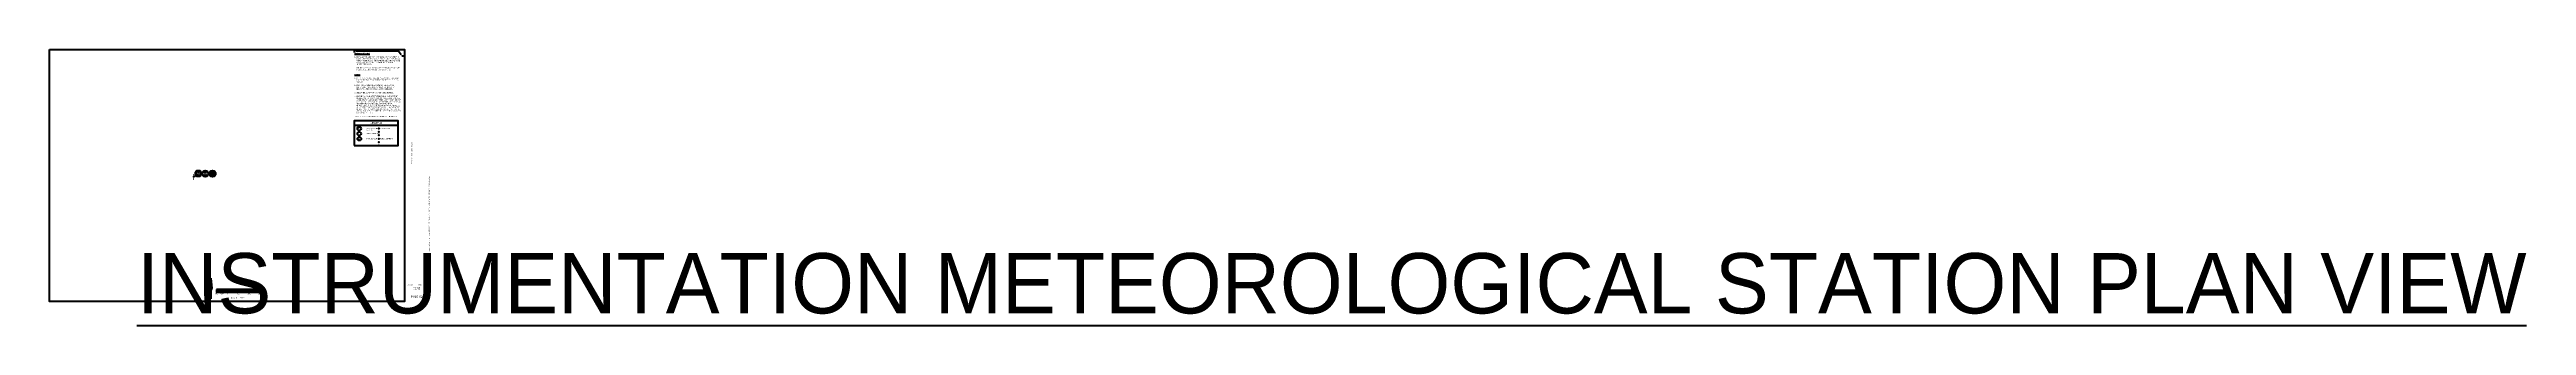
# Paper-space layout 'PV15-02 INSTRUMENTATION METEOROLOGICAL STATION PLAN VIEW' of a CAD drawing. Header units: feet. Extents: x -3 to 223, y -3 to 22.
# The model-space entities are those that its viewports show. They can reach past a viewport. Long polylines and large blocks are cut down to what shows.
import ezdxf
from ezdxf import colors
from ezdxf.entities.mleader import LeaderData, LeaderLine
from ezdxf.enums import TextEntityAlignment as Align
from ezdxf.lldxf.tags import DXFTag
from ezdxf.math import Vec2, Vec3

# ---------------------------------------------------------------- set-up
doc = ezdxf.new("R2018")
doc.units = ezdxf.units.FT
doc.header["$MEASUREMENT"] = 0
for name, pattern in [('DASHDOTX2', [2, 1, -0.5, 0, -0.5]), ('DASHED2', [0.375, 0.25, -0.125]), ('HIDDEN', [0.375, 0.25, -0.125]), ('PHANTOM2', [1.25, 0.625, -0.125, 0.125, -0.125, 0.125, -0.125]), ('PHANTOM4', [0.6875, 0.3125, 0.0625, -0.0625, 0.0625, -0.0625, 0.0625, -0.0625])]:
    doc.linetypes.add(name, pattern=pattern)
for name, color, linetype in [('E-TEXT', 7, 'Continuous'), ('G-ANNO-BOM', 1, 'Continuous'), ('G-ANNO-DEMO', 3, 'Continuous'), ('G-ANNO-DIMS', 1, 'Continuous'), ('G-ANNO-REV1', 2, 'Continuous'), ('G-ANNO-REV2', 2, 'Continuous'), ('G-ANNO-REV3', 2, 'Continuous'), ('G-ANNO-REV4', 2, 'Continuous'), ('G-ANNO-REV5', 2, 'Continuous'), ('G-ANNO-REV6', 2, 'Continuous'), ('G-ANNO-SECT', 2, 'Continuous'), ('G-ANNO-STMP', 2, 'Continuous'), ('G-ANNO-TEXT', 1, 'Continuous'), ('G-ANNO-TTBL', 1, 'Continuous'), ('G-ANNO-TTLE', 3, 'Continuous'), ('G-FUTR', 8, 'Continuous'), ('PV-AC-TRENCH', 12, 'ACTR'), ('PV-AG-DC1', 142, 'DC1'), ('PV-AG-DC2', 142, 'AGDC2'), ('PV-AG-DC3', 142, 'AGDC3'), ('PV-AG-DC4', 142, 'AGDC4'), ('PV-AG-LV1', 12, 'AGLV1'), ('PV-AG-LV2', 12, 'AGLV2'), ('PV-CAB', 102, 'CAB'), ('PV-CABL-120V', 14, '120V'), ('PV-CABL-208V', 14, '208V'), ('PV-CABL-480V', 14, '480V'), ('PV-CABL-FO', 130, 'FIBER'), ('PV-CABL-FO2', 210, 'FO ROUTING #2'), ('PV-CABL-FO3', 80, 'FO ROUTING #3'), ('PV-CABL-FO4', 170, 'FO ROUTING #4'), ('PV-CABL-G1', 159, 'G1'), ('PV-CABL-G2', 104, 'G2'), ('PV-CABL-G3', 112, 'G3'), ('PV-CABL-G4', 64, 'G4'), ('PV-CABL-MV1', 170, 'MV ROUTING #1'), ('PV-CABL-MV10', 130, 'MV ROUTING #10'), ('PV-CABL-MV11', 170, 'MV ROUTING #11'), ('PV-CABL-MV12', 210, 'MV ROUTING #12'), ('PV-CABL-MV2', 80, 'MV ROUTING #2'), ('PV-CABL-MV3', 210, 'MV ROUTING #3'), ('PV-CABL-MV4', 10, 'MV ROUTING #4'), ('PV-CABL-MV5', 130, 'MV ROUTING #5'), ('PV-CABL-MV6', 170, 'MV ROUTING #6'), ('PV-CABL-MV7', 80, 'MV ROUTING #7'), ('PV-CABL-MV8', 210, 'MV ROUTING #8'), ('PV-CABL-MV9', 10, 'MV ROUTING #9'), ('PV-CATV5', 122, 'CATV5'), ('PV-CATV6', 122, 'CATV6'), ('PV-COMM-CU', 42, 'DASHED2'), ('PV-COMM-EQUIP', 52, 'COMMUNICATION'), ('PV-DC-EQUP', 22, 'Continuous'), ('PV-DC-TRENCH', 12, 'DCTR'), ('PV-EQUIPM', 255, 'Continuous'), ('PV-GRND-CONN', 94, 'Continuous'), ('PV-HARN', 94, 'Continuous'), ('PV-HR', 74, 'Continuous'), ('PV-INSTRUMENTATION', 7, 'Continuous'), ('PV-INVERTER BOUNDARY', 74, 'PHANTOM4'), ('PV-LV-EQUP', 212, 'Continuous'), ('PV-LV-TRENCH', 12, 'LVTR'), ('PV-MESS-CABL', 102, 'MESSENGER'), ('PV-MV-EQUIP', 162, 'Continuous'), ('PV-OH-MV', 94, 'OVERHEAD'), ('PV-PCS-PAD', 152, 'Continuous'), ('PV-RACK', 132, 'Continuous'), ('PV-SCH-40', 132, 'Continuous'), ('PV-SCH80', 212, 'HIDDEN'), ('PV-TRNK', 212, 'PHANTOM4'), ('PV-UG-DC1', 190, 'UGDC1'), ('PV-UG-DC2', 190, 'UGDC2'), ('PV-UG-DC3', 190, 'UGDC3'), ('PV-UG-DC4', 190, 'UGDC4'), ('PV-UG-LV1', 122, 'UGLV1'), ('PV-UG-LV2', 122, 'UGLV2'), ('PV-VNDR', 8, 'Continuous'), ('PV-WIRE MANAGEMENT', 132, 'Continuous'), ('W-TEXT', 7, 'Continuous')]:
    doc.layers.add(name, color=color, linetype=linetype)
for name, color, linetype, lineweight in [('G-ANNO-HOLD', 30, 'PHANTOM4', 90), ('PV-FENCE', 5, 'FENCELINE1', 20), ('PV-PCS BOUNDARY', 224, 'DASHED2', 90), ('PV-REGION BOUNDARIES', 232, 'Continuous', 90)]:
    doc.layers.add(name, color=color, linetype=linetype, lineweight=lineweight)
doc.layers.add('G-NPLT', color=67, linetype='Continuous', plot=False)
doc.layers.add('VP', color=31, linetype='Continuous', plot=False)
doc.layers.add('PV-DC-CABL-UG', color=6, linetype='DC_CABLE', true_color=0xff00ff)
doc.styles.add('NEI-A', font='arial.ttf')
doc.styles.get("Standard").update_dxf_attribs({"font": 'arial.ttf'})
tags = doc.linetypes.add('120V', pattern='A,0.176989,-0.050727,["120V",NEI-A,S=0.1,R=0,X=0,Y=-0.05],-0.379482,0.176989', length=0.784187).pattern_tags.tags
tags[6] = DXFTag(74, 10)
tags = doc.linetypes.add('208V', pattern='A,0.176989,-0.050727,["208V",NEI-A,S=0.1,R=0,X=0,Y=-0.05],-0.379482,0.176989', length=0.784187).pattern_tags.tags
tags[6] = DXFTag(74, 10)
tags = doc.linetypes.add('480V', pattern='A,0.176989,-0.050727,["480V",NEI-A,S=0.1,R=0,X=0,Y=-0.05],-0.379482,0.176989', length=0.784187).pattern_tags.tags
tags[6] = DXFTag(74, 10)
tags = doc.linetypes.add('ACTR', pattern='A,0.176989,-0.00441,["AC TR",NEI-A,S=0.1,R=0,X=0,Y=-0.05],-0.425798,0.176989', length=0.784186).pattern_tags.tags
tags[6] = DXFTag(74, 10)
tags = doc.linetypes.add('AGDC2', pattern='A,0.176989,-0.035266,["DC2",NEI-A,S=0.1,R=0,X=0,Y=-0.05],-0.314734,0.176989', length=0.703978).pattern_tags.tags
tags[6] = DXFTag(74, 10)
tags = doc.linetypes.add('AGDC3', pattern='A,0.176989,-0.035266,["DC3",NEI-A,S=0.1,R=0,X=0,Y=-0.05],-0.314734,0.176989', length=0.703978).pattern_tags.tags
tags[6] = DXFTag(74, 10)
tags = doc.linetypes.add('AGDC4', pattern='A,0.176989,-0.035266,["DC4",NEI-A,S=0.1,R=0,X=0,Y=-0.05],-0.314734,0.176989', length=0.703978).pattern_tags.tags
tags[6] = DXFTag(74, 10)
tags = doc.linetypes.add('AGLV1', pattern='A,0.176989,-0.050716,["LV1",NEI-A,S=0.1,R=0,X=0,Y=-0.05],-0.299284,0.176989', length=0.703978).pattern_tags.tags
tags[6] = DXFTag(74, 10)
tags = doc.linetypes.add('AGLV2', pattern='A,0.176989,-0.050716,["LV2",NEI-A,S=0.1,R=0,X=0,Y=-0.05],-0.299284,0.176989', length=0.703978).pattern_tags.tags
tags[6] = DXFTag(74, 10)
tags = doc.linetypes.add('CAB', pattern='A,0.176989,-0.031378,["CAB",NEI-A,S=0.1,R=0,X=0,Y=-0.05],-0.318622,0.176989', length=0.703978).pattern_tags.tags
tags[6] = DXFTag(74, 10)
tags = doc.linetypes.add('CATV5', pattern='A,0.18216,-0.054518,["CATV5",NEI-A,S=0.1,R=0,X=0,Y=-0.05],-0.505136,0.176989', length=0.918803).pattern_tags.tags
tags[6] = DXFTag(74, 10)
tags = doc.linetypes.add('CATV6', pattern='A,0.18216,-0.054518,["CATV6",NEI-A,S=0.1,R=0,X=0,Y=-0.05],-0.505136,0.176989', length=0.918803).pattern_tags.tags
tags[6] = DXFTag(74, 10)
tags = doc.linetypes.add('COMMS', pattern='A,0,-2.4e-05,0.176985,-0.034911,["COMMS",NEI-A,S=0.1,R=0.359014,X=0,Y=-0.049632],-0.572284,0.176985,-4e-06', length=0.961193).pattern_tags.tags
tags[10] = DXFTag(74, 10)
doc.linetypes.add('COMMUNICATION', pattern='A,0.45,-0.25,["COM",Standard,S=0.1,R=0,X=-0.15,Y=-0.05],-0.3', length=1)
tags = doc.linetypes.add('DC1', pattern='A,0.176989,-0.035266,["DC1",NEI-A,S=0.1,R=0,X=0,Y=-0.05],-0.314734,0.176989', length=0.703978).pattern_tags.tags
tags[6] = DXFTag(74, 10)
doc.linetypes.add('DC_CABLE', pattern='A,1,-0.2,["DC",Standard,S=0.1,R=0,X=-0.1,Y=-0.05],-0.2', length=1.4)
tags = doc.linetypes.add('DCTR', pattern='A,0.176989,-0.000454,["DC TR",NEI-A,S=0.1,R=0,X=0,Y=-0.05],-0.429755,0.176989', length=0.784187).pattern_tags.tags
tags[6] = DXFTag(74, 10)
doc.linetypes.add('FENCELINE1', pattern='A,0.25,-0.1,[133,ltypeshp.shx,S=0.1,R=0,X=-0.1,Y=0],-0.1,1', length=1.45)
tags = doc.linetypes.add('FIBER', pattern='A,0.376989,-0.053001,["FO",NEI-A,S=0.1,R=0,X=0,Y=-0.05],-0.246999,0.376989', length=1.053978).pattern_tags.tags
tags[6] = DXFTag(74, 10)
tags = doc.linetypes.add('FO ROUTING #2', pattern='A,1,-0.25,0,0.1,-0.25,["FO2",NEI-A,S=0.5,R=0,X=0,Y=-0.2],-1.5', length=3.1).pattern_tags.tags
tags[12] = DXFTag(74, 10)
tags = doc.linetypes.add('FO ROUTING #3', pattern='A,1,-0.25,0,0.1,-0.25,["FO3",NEI-A,S=0.5,R=0,X=0,Y=-0.2],-1.5', length=3.1).pattern_tags.tags
tags[12] = DXFTag(74, 10)
tags = doc.linetypes.add('FO ROUTING #4', pattern='A,1,-0.25,0,0.1,-0.25,["FO4",NEI-A,S=0.5,R=0,X=0,Y=-0.2],-1.5', length=3.1).pattern_tags.tags
tags[12] = DXFTag(74, 10)
tags = doc.linetypes.add('G1', pattern='A,0.176989,-0.056821,["G1",NEI-A,S=0.1,R=0,X=0,Y=-0.05],-0.243179,0.176989', length=0.653978).pattern_tags.tags
tags[6] = DXFTag(74, 10)
tags = doc.linetypes.add('G2', pattern='A,0.176989,-0.056821,["G2",NEI-A,S=0.1,R=0,X=0,Y=-0.05],-0.243179,0.176989', length=0.653978).pattern_tags.tags
tags[6] = DXFTag(74, 10)
tags = doc.linetypes.add('G3', pattern='A,0.176989,-0.056821,["G3",NEI-A,S=0.1,R=0,X=0,Y=-0.05],-0.243179,0.176989', length=0.653978).pattern_tags.tags
tags[6] = DXFTag(74, 10)
tags = doc.linetypes.add('G4', pattern='A,0.176989,-0.056821,["G4",NEI-A,S=0.1,R=0,X=0,Y=-0.05],-0.243179,0.176989', length=0.653978).pattern_tags.tags
tags[6] = DXFTag(74, 10)
tags = doc.linetypes.add('LVTR', pattern='A,0.176989,-0.015904,["LV TR",NEI-A,S=0.1,R=0,X=0,Y=-0.05],-0.414304,0.176989', length=0.784186).pattern_tags.tags
tags[6] = DXFTag(74, 10)
tags = doc.linetypes.add('MESSENGER', pattern='A,0.176989,-0.031547,["MESS",NEI-A,S=0.1,R=0,X=0,Y=-0.05],-0.429956,0.176989', length=0.815481).pattern_tags.tags
tags[6] = DXFTag(74, 10)
tags = doc.linetypes.add('MV ROUTING #1', pattern='A,1,-0.25,0,0.1,-0.25,["MV1",NEI-A,S=0.5,R=0,X=0,Y=-0.2],-1.5', length=3.1).pattern_tags.tags
tags[12] = DXFTag(74, 10)
tags = doc.linetypes.add('MV ROUTING #10', pattern='A,1,-0.25,0,0.1,-0.25,["MV10",NEI-A,S=0.5,R=0,X=0,Y=-0.2],-1.99', length=3.59).pattern_tags.tags
tags[12] = DXFTag(74, 10)
tags = doc.linetypes.add('MV ROUTING #11', pattern='A,1,-0.25,0,0.1,-0.25,["MV11",NEI-A,S=0.5,R=0,X=0,Y=-0.2],-1.99', length=3.59).pattern_tags.tags
tags[12] = DXFTag(74, 10)
tags = doc.linetypes.add('MV ROUTING #12', pattern='A,1,-0.25,0,0.1,-0.25,["MV12",NEI-A,S=0.5,R=0,X=0,Y=-0.2],-1.99', length=3.59).pattern_tags.tags
tags[12] = DXFTag(74, 10)
tags = doc.linetypes.add('MV ROUTING #2', pattern='A,1,-0.25,0,0.1,-0.25,["MV2",NEI-A,S=0.5,R=0,X=0,Y=-0.2],-1.5', length=3.1).pattern_tags.tags
tags[12] = DXFTag(74, 10)
tags = doc.linetypes.add('MV ROUTING #3', pattern='A,1,-0.25,0,0.1,-0.25,["MV3",NEI-A,S=0.5,R=0,X=0,Y=-0.2],-1.5', length=3.1).pattern_tags.tags
tags[12] = DXFTag(74, 10)
tags = doc.linetypes.add('MV ROUTING #4', pattern='A,1,-0.25,0,0.1,-0.25,["MV4",NEI-A,S=0.5,R=0,X=0,Y=-0.2],-1.5', length=3.1).pattern_tags.tags
tags[12] = DXFTag(74, 10)
tags = doc.linetypes.add('MV ROUTING #5', pattern='A,1,-0.25,0,0.1,-0.25,["MV5",NEI-A,S=0.5,R=0,X=0,Y=-0.2],-1.5', length=3.1).pattern_tags.tags
tags[12] = DXFTag(74, 10)
tags = doc.linetypes.add('MV ROUTING #6', pattern='A,1,-0.25,0,0.1,-0.25,["MV6",NEI-A,S=0.5,R=0,X=0,Y=-0.2],-1.5', length=3.1).pattern_tags.tags
tags[12] = DXFTag(74, 10)
tags = doc.linetypes.add('MV ROUTING #7', pattern='A,1,-0.25,0,0.1,-0.25,["MV7",NEI-A,S=0.5,R=0,X=0,Y=-0.2],-1.5', length=3.1).pattern_tags.tags
tags[12] = DXFTag(74, 10)
tags = doc.linetypes.add('MV ROUTING #8', pattern='A,1,-0.25,0,0.1,-0.25,["MV8",NEI-A,S=0.5,R=0,X=0,Y=-0.2],-1.5', length=3.1).pattern_tags.tags
tags[12] = DXFTag(74, 10)
tags = doc.linetypes.add('MV ROUTING #9', pattern='A,1,-0.25,0,0.1,-0.25,["MV9",NEI-A,S=0.5,R=0,X=0,Y=-0.2],-1.5', length=3.1).pattern_tags.tags
tags[12] = DXFTag(74, 10)
tags = doc.linetypes.add('OVERHEAD', pattern='A,0.226989,-0.048636,["OHE",NEI-A,S=0.1,R=0,X=0,Y=-0.05],-0.351364,0.226989', length=0.853978).pattern_tags.tags
tags[6] = DXFTag(74, 10)
tags = doc.linetypes.add('UGDC1', pattern='A,0.176989,-0.035266,["DC1",NEI-A,S=0.1,R=0,X=0,Y=-0.05],-0.314734,0.176989', length=0.703978).pattern_tags.tags
tags[6] = DXFTag(74, 10)
tags = doc.linetypes.add('UGDC2', pattern='A,0.176989,-0.035266,["DC2",NEI-A,S=0.1,R=0,X=0,Y=-0.05],-0.314734,0.176989', length=0.703978).pattern_tags.tags
tags[6] = DXFTag(74, 10)
tags = doc.linetypes.add('UGDC3', pattern='A,0.176989,-0.035266,["DC3",NEI-A,S=0.1,R=0,X=0,Y=-0.05],-0.314734,0.176989', length=0.703978).pattern_tags.tags
tags[6] = DXFTag(74, 10)
tags = doc.linetypes.add('UGDC4', pattern='A,0.176989,-0.035266,["DC4",NEI-A,S=0.1,R=0,X=0,Y=-0.05],-0.314734,0.176989', length=0.703978).pattern_tags.tags
tags[6] = DXFTag(74, 10)
tags = doc.linetypes.add('UGLV1', pattern='A,0.176989,-0.050716,["LV1",NEI-A,S=0.1,R=0,X=0,Y=-0.05],-0.299284,0.176989', length=0.703978).pattern_tags.tags
tags[6] = DXFTag(74, 10)
tags = doc.linetypes.add('UGLV2', pattern='A,0.176989,-0.050716,["LV2",NEI-A,S=0.1,R=0,X=0,Y=-0.05],-0.299284,0.176989', length=0.703978).pattern_tags.tags
tags[6] = DXFTag(74, 10)

# ---------------------------------------------------------------- blocks, each defined once
blk = doc.blocks.new('*U14')
at = {"layer": 'G-ANNO-TEXT'}
blk.add_lwpolyline([(-2, -2.245), (2, -2.245), (2, 0), (-2, 0)], close=True, dxfattribs=at)
blk.add_lwpolyline([(-2, -0.37), (2, -0.37)], dxfattribs=at)
at = {"layer": 'G-NPLT'}
for p in [(0.25, -0.6825), (0.25, -0.995), (0.25, -1.3075), (0.25, -1.62), (0.25, -1.9325), (0.25, -2.245)]:
    blk.add_point(p, dxfattribs=at)
at = {"layer": 'W-TEXT', "insert": (0, -0.185), "char_height": 0.1875, "attachment_point": 5, "style": 'NEI-A'}
blk.add_mtext_dynamic_manual_height_columns('LEGEND', width=3.607448, gutter_width=0.625, heights=[0], dxfattribs=at)
blk = doc.blocks.new('TITLE NAME W_O SCALE')
at = {"lineweight": 30, "flags": 104}
blk.add_attdef('TITLE_NAME', text='', height=0.25, dxfattribs=at).set_placement((-0.03, 0.21), align=Align.BOTTOM_LEFT)
at = {"style": 'NEI-A'}
for tag, p in [('SCALE:', (0, 0)), ('1"_=_', (0.56, 0))]:
    blk.add_attdef(tag, text='', height=0.109, dxfattribs=at).set_placement(p, align=Align.BOTTOM_LEFT)
blk = doc.blocks.new('NORTH ARROW VERTICAL')
h = blk.add_hatch()
h.set_pattern_fill('ANSI31', color=0, scale=0.01, style=0)
h.paths.add_polyline_path([(-0.029, 0.337, -0.067391), (-0.022, 0.357, -0.104279), (-0.011, 0.371, -0.174286), (0, 0.375), (0, 0.625)])
h.paths.add_polyline_path([(0.031, 0.312), (0.029, 0.337, 0.067391), (0.022, 0.357, 0.104279), (0.011, 0.371, 0.174286), (0, 0.375), (0, 0.25, 0.174286), (0.011, 0.254, 0.104279), (0.022, 0.268, 0.065115), (0.029, 0.287, 0.051264)])
at = {"color": 0}
for p, q in [((0, 0.625), (-0.031, 0.312)), ((0, 0.625), (0.031, 0.312)), ((0, 0.625), (0, 0.375)), ((0, 0.375), (0, 0.25)), ((0, 0.25), (0, 0))]:
    blk.add_line(p, q, dxfattribs=at)
for points in [[(0, 0.375, 0.174286), (-0.011, 0.371, 0.104279), (-0.022, 0.357, 0.065115), (-0.029, 0.338, 0.051264), (-0.031, 0.312, 0.051264)], [(0.031, 0.312, 0.051264), (0.029, 0.338, 0.065115), (0.022, 0.357, 0.104279), (0.011, 0.371, 0.174286), (0, 0.375, 0.174286)], [(0, 0.25, 0.174286), (0.011, 0.254, 0.104279), (0.022, 0.268, 0.065115), (0.029, 0.287, 0.051264), (0.031, 0.312, 0.051264)]]:
    blk.add_lwpolyline(points, format="xyb", dxfattribs=at)
at = {"color": 0, "style": 'NEI-A', "width": 0.85}
blk.add_text('N', height=0.1, dxfattribs=at).set_placement((0, 0.122), align=Align.MIDDLE)
blk = doc.blocks.new('SUB_BLOCK-SCALE_1')
at = {"layer": 'G-ANNO-TEXT'}
h = blk.add_hatch(color=0, dxfattribs=at)
h.dxf.hatch_style = 1
h.paths.add_polyline_path([(-2, 0.12), (-2, 0), (-1.75, 0), (-1.75, 0.12)])
h.paths.add_polyline_path([(-1.75, 0), (-1.75, -0.12), (-1.5, -0.12), (-1.5, 0)])
h.paths.add_polyline_path([(-1.25, 0.12), (-1.5, 0.12), (-1.5, 0), (-1.25, 0)])
h.paths.add_polyline_path([(-1.25, 0), (-1.25, -0.12), (-1, -0.12), (-1, 0)])
h.paths.add_polyline_path([(0, 0), (0, 0.12), (-1, 0.12), (-1, 0)])
h.paths.add_polyline_path([(1, -0.12), (1, 0), (0, 0), (0, -0.12)])
h.paths.add_polyline_path([(1, 0.12), (1, 0), (2, 0), (2, 0.12)])
at = {"layer": 'G-ANNO-TEXT', "color": 0}
for p, q in [((-2, 0), (2, 0)), ((-1.75, 0.12), (-1.75, -0.12)), ((-1.5, 0.12), (-1.5, -0.12)), ((-1.25, 0.12), (-1.25, -0.12)), ((-1, 0.12), (-1, -0.12)), ((0, -0.12), (0, 0.12))]:
    blk.add_line(p, q, dxfattribs=at)
at = {"layer": 'G-ANNO-TEXT', "color": 0, "linetype": 'ByBlock', "lineweight": -2}
blk.add_line((1, 0.12), (1, -0.12), dxfattribs=at)
blk.add_lwpolyline([(-2, 0.12), (-2, -0.12), (2, -0.12), (2, 0.12)], close=True, dxfattribs=at)
at = {"layer": 'G-ANNO-TEXT', "color": 0, "insert": (-0.08, -0.67), "char_height": 0.125, "attachment_point": 6, "style": 'NEI-A'}
blk.add_mtext('SCALE:', dxfattribs=at)
at = {"layer": 'G-ANNO-TEXT', "color": 0, "style": 'NEI-A'}
for tag, p in [('#1', (-2, -0.26)), ('#2', (-1.5, -0.26)), ('#3', (-1, -0.26)), ('#4', (0, -0.26)), ('#5', (1, -0.26)), ('#6', (2, -0.26))]:
    blk.add_attdef(tag, text='', height=0.1, dxfattribs=at).set_placement(p, align=Align.MIDDLE_CENTER)
blk.add_attdef('SCALE', text='', height=0.125, dxfattribs=at).set_placement((0, -0.67), align=Align.MIDDLE_LEFT)
blk = doc.blocks.new('*U20')
at = {"layer": 'G-ANNO-TEXT'}
ref = blk.add_blockref('SUB_BLOCK-SCALE_1', (0, 0), dxfattribs=at)
ref.add_attrib('#1', "800'", dxfattribs={"layer": '0', "linetype": 'ByBlock', "lineweight": -2, "height": 0.109, "style": 'NEI-A', "flags": 8}).set_placement((-2, -0.26), align=Align.MIDDLE_CENTER)
ref.add_attrib('#2', "400'", dxfattribs={"layer": '0', "linetype": 'ByBlock', "lineweight": -2, "height": 0.109, "style": 'NEI-A', "flags": 8}).set_placement((-1.5, -0.26), align=Align.MIDDLE_CENTER)
ref.add_attrib('#3', '0', dxfattribs={"layer": '0', "linetype": 'ByBlock', "lineweight": -2, "height": 0.109, "style": 'NEI-A', "flags": 8}).set_placement((-1, -0.26), align=Align.MIDDLE_CENTER)
ref.add_attrib('#4', "800'", dxfattribs={"layer": '0', "linetype": 'ByBlock', "lineweight": -2, "height": 0.109, "style": 'NEI-A', "flags": 8}).set_placement((0, -0.26), align=Align.MIDDLE_CENTER)
ref.add_attrib('#5', "1600'", dxfattribs={"layer": '0', "linetype": 'ByBlock', "lineweight": -2, "height": 0.109, "style": 'NEI-A', "flags": 8}).set_placement((1, -0.26), align=Align.MIDDLE_CENTER)
ref.add_attrib('#6', "2400'", dxfattribs={"layer": '0', "linetype": 'ByBlock', "lineweight": -2, "height": 0.109, "style": 'NEI-A', "flags": 8}).set_placement((2, -0.26), align=Align.MIDDLE_CENTER)
ref.add_attrib('SCALE', '1"=800\'', dxfattribs={"layer": '0', "linetype": 'ByBlock', "lineweight": -2, "height": 0.125, "style": 'NEI-A', "flags": 8}).set_placement((0, -0.67), align=Align.MIDDLE_LEFT)
blk = doc.blocks.new('*T7')
at = {"color": 0, "linetype": 'ByBlock', "lineweight": -2, "transparency": 16777216}
for p, q in [((0, 0), (13, 0)), ((0, 0), (0, -27)), ((13, 0), (13, -27)), ((0, -1), (13, -1)), ((0, -1), (13, -1)), ((0, -2), (13, -2)), ((0, -2), (13, -2)), ((0, -3), (13, -3)), ((0, -3), (13, -3)), ((0, -3), (13, -3)), ((0, -4), (13, -4)), ((0, -4), (13, -4)), ((0, -5), (13, -5)), ((0, -5), (13, -5)), ((0, -6), (13, -6)), ((0, -6), (13, -6)), ((0, -6), (13, -6)), ((0, -7), (13, -7)), ((0, -7), (13, -7)), ((0, -8), (13, -8)), ((0, -8), (13, -8)), ((0, -9), (13, -9)), ((0, -9), (13, -9)), ((0, -9), (13, -9)), ((0, -10), (13, -10)), ((0, -10), (13, -10)), ((0, -11), (13, -11)), ((0, -11), (13, -11)), ((0, -12), (13, -12)), ((0, -12), (13, -12)), ((0, -12), (13, -12)), ((0, -13), (13, -13)), ((0, -13), (13, -13)), ((0, -14), (13, -14)), ((0, -14), (13, -14)), ((0, -15), (13, -15)), ((0, -15), (13, -15)), ((0, -16), (13, -16)), ((0, -16), (13, -16)), ((0, -16), (13, -16)), ((0, -17), (13, -17)), ((0, -17), (13, -17)), ((0, -18), (13, -18)), ((0, -18), (13, -18)), ((0, -19), (13, -19)), ((0, -19), (13, -19)), ((0, -19), (13, -19)), ((0, -20), (13, -20)), ((0, -20), (13, -20)), ((0, -21), (13, -21)), ((0, -21), (13, -21)), ((0, -22), (13, -22)), ((0, -22), (13, -22)), ((0, -22), (13, -22)), ((0, -23), (13, -23)), ((0, -23), (13, -23)), ((0, -24), (13, -24)), ((0, -24), (13, -24)), ((0, -25), (13, -25)), ((0, -25), (13, -25)), ((0, -25), (13, -25)), ((0, -26), (13, -26)), ((0, -26), (13, -26)), ((0, -27), (13, -27)), ((2, -1), (2, -27)), ((4, -1), (4, -27)), ((6, -1), (6, -27)), ((7, -1), (7, -27)), ((9, -1), (9, -27)), ((11, -1), (11, -27))]:
    blk.add_line(p, q, dxfattribs=at)
at = {"color": 0, "transparency": 16777216, "attachment_point": 5, "style": 'NEI-A'}
for s, insert, char_height, width in [('LAYER NAME', (1, -1), 0.15, 2.01), ('LAYER COLOR', (3, -1), 0.15, 1.5), ('PLOT COLOR', (5, -1), 0.15, 1.75), ('PV ELECTRICAL', (7, 0), 0.2, 12.98), ('LINE TYPE', (7, -1), 0.15, 1.75), ('LINE WEIGHT (IN.)', (8, -1), 0.15, 1.75), ('SCREENING', (10, -1), 0.15, 1.75), ('NOTES', (12, -1), 0.15, 1.75)]:
    blk.add_mtext(s, dxfattribs=dict(at, insert=insert, char_height=char_height, width=width))
blk = doc.blocks.new('*T6')
at = {"color": 0, "linetype": 'ByBlock', "lineweight": -2, "transparency": 16777216}
for p, q in [((0, 0), (18, 0)), ((0, 0), (0, -5)), ((18, 0), (18, -5)), ((0, 0), (18, 0)), ((0, -1), (18, -1)), ((0, -1), (18, -1)), ((0, -2), (18, -2)), ((0, -2), (18, -2)), ((0, -3), (18, -3)), ((0, -3), (18, -3)), ((0, -3), (18, -3)), ((0, -4), (18, -4)), ((0, -4), (18, -4)), ((0, -4), (18, -4)), ((0, -5), (18, -5)), ((0, -5), (18, -5)), ((2, 0), (2, -5)), ((4, 0), (4, -5)), ((6, 0), (6, -5)), ((7, 0), (7, -5)), ((9, 0), (9, -5)), ((11, 0), (11, -5)), ((13, -1), (13, -5)), ((14, -1), (14, -5)), ((16, 0), (16, -5))]:
    blk.add_line(p, q, dxfattribs=at)
at = {"color": 0, "transparency": 16777216, "attachment_point": 5, "style": 'NEI-A'}
for s, insert, char_height, width in [('LAYER NAME', (1, -1), 0.15, 1.75), ('LAYER COLOR', (3, -1), 0.15, 1.75), ('PLOT COLOR', (5, -1), 0.15, 1.75), ('LINE TYPE', (7, -1), 0.15, 1.75), ('GENERAL', (9, 0), 0.2, 17.78), ('LINE WEIGHT (IN.)', (8, -1), 0.15, 1.75), ('SCREENING', (10, -1), 0.15, 1.75), ('TEXT SIZES (IN.)', (14, -1), 0.15, 4.55), ('NOTES', (17, -1), 0.15, 1.88)]:
    blk.add_mtext(s, dxfattribs=dict(at, insert=insert, char_height=char_height, width=width))
blk = doc.blocks.new('ARRAY SENSOR')
at = {"layer": 'G-ANNO-TEXT', "true_color": 0xffffff}
h = blk.add_hatch(color=7, dxfattribs=at)
h.dxf.hatch_style = 1
edge = h.paths.add_edge_path()
edge.add_arc((0, 0), 130, 0, 360)
h.paths.add_polyline_path([(77, -56), (-16, 74)], flags=16)
at = {"layer": 'G-ANNO-TEXT', "color": 160}
blk.add_circle((0, 0), 130, dxfattribs=at)
at = {"layer": 'G-ANNO-TEXT', "color": 160, "insert": (-67, 37), "char_height": 65.6, "width": 169.28, "attachment_point": 1, "style": 'NEI-A'}
blk.add_mtext('AS', dxfattribs=at)
blk = doc.blocks.new('MAIN METEORLOGICAL STATION')
at = {"layer": 'G-ANNO-TEXT', "true_color": 0xffffff}
h = blk.add_hatch(color=7, dxfattribs=at)
h.dxf.hatch_style = 1
edge = h.paths.add_edge_path()
edge.add_arc((0, 0), 130, 0, 360)
h.paths.add_polyline_path([(77, -56), (-16, 74)], flags=16)
at = {"layer": 'G-ANNO-TEXT', "color": 210}
blk.add_circle((0, 0), 130, dxfattribs=at)
at = {"layer": 'G-ANNO-TEXT', "color": 210, "insert": (-90, 41), "char_height": 65.6, "width": 169.28, "attachment_point": 1, "style": 'NEI-A'}
blk.add_mtext('MMS', dxfattribs=at)

msp = doc.modelspace()

# ---------------------------------------------------------------- hatches: boundary and pattern name
at = {"layer": 'G-ANNO-TEXT', "true_color": 0xffffff}
h = msp.add_hatch(color=7, dxfattribs=at)
h.dxf.hatch_style = 1
edge = h.paths.add_edge_path()
edge.add_arc((777, 125), 130, 0, 360)
h.paths.add_polyline_path([(855, 69), (761, 199)], flags=16)

# ---------------------------------------------------------------- linework, layer by layer
for p, q in [((0, 0), (0, -3)), ((0, 0), (1, 0)), ((1, 0), (2, 0)), ((1, 0), (1, 0)), ((1, 0), (1, 0)), ((2, 0), (2, 0)), ((2, 0), (2, 0)), ((2, 0), (3, 0)), ((3, 0), (3, 0)), ((3, 0), (3, 0))]:
    msp.add_line(p, q)
at = {"layer": 'Defpoints', "linetype": 'Continuous'}
for p, q in [((-21, -13), (-20, -13)), ((-21, -14), (-20, -14)), ((-21, -14), (-20, -14)), ((-21, -15), (-20, -15)), ((-21, -15), (-21, -15)), ((-21, -15), (-20, -15)), ((-21, -15), (-21, -15)), ((-21, -16), (-21, -16)), ((-21, -17), (-21, -17)), ((-21, -17), (-21, -17)), ((-21, -18), (-21, -18)), ((-21, -18), (-21, -18)), ((-21, -18), (-21, -18)), ((-21, -19), (-21, -19)), ((-21, -19), (-21, -19)), ((-21, -19), (-21, -19)), ((-21, -20), (-21, -20)), ((-21, -20), (-21, -20)), ((-21, -20), (-21, -20)), ((-21, -21), (-21, -21)), ((-21, -21), (-20, -21)), ((-21, -23), (-21, -23)), ((-21, -23), (-21, -23)), ((-21, -23), (-21, -23)), ((-21, -24), (-21, -24)), ((-21, -24), (-21, -24)), ((-20, -13), (-20, -13)), ((-20, -14), (-20, -14)), ((-20, -14), (-20, -14)), ((-20, -15), (-20, -15)), ((-20, -15), (-20, -15)), ((-20, -15), (-20, -15)), ((-20, -15), (-20, -15)), ((-20, -16), (-20, -16)), ((-20, -17), (-20, -17)), ((-20, -17), (-20, -17)), ((-20, -18), (-20, -18)), ((-20, -18), (-20, -18)), ((-20, -18), (-20, -18)), ((-20, -19), (-20, -19)), ((-20, -19), (-20, -19)), ((-20, -19), (-20, -19)), ((-20, -20), (-20, -20)), ((-20, -20), (-20, -20)), ((-20, -20), (-20, -20)), ((-20, -21), (-20, -21)), ((-20, -21), (-20, -21)), ((-20, -23), (-20, -23)), ((-20, -23), (-20, -23)), ((-20, -23), (-20, -23)), ((-20, -24), (-20, -24)), ((-20, -24), (-20, -24))]:
    msp.add_line(p, q, dxfattribs=at)
at = {"layer": 'Defpoints', "linetype": 'DASHDOTX2', "ltscale": 0.1}
for p, q in [((-21, -16), (-20, -16)), ((-20, -16), (-20, -16)), ((-20, -17), (-19, -17)), ((-19, -17), (-19, -17))]:
    msp.add_line(p, q, dxfattribs=at)
at = {"layer": 'Defpoints', "linetype": 'Continuous', "lineweight": -3}
for p, q in [((-21, -22), (-21, -22)), ((-21, -22), (-21, -22)), ((-21, -23), (-21, -23)), ((-20, -22), (-20, -22)), ((-20, -22), (-20, -22)), ((-20, -23), (-20, -23))]:
    msp.add_line(p, q, dxfattribs=at)
at = {"layer": 'Defpoints', "color": 5}
msp.add_lwpolyline([(0, 21), (31, 21), (31, 0), (0, 0)], close=True, dxfattribs=at)
at = {"layer": 'G-ANNO-BOM'}
msp.add_line((-12, -1), (-11, -1), dxfattribs=at)
at = {"layer": 'G-ANNO-DEMO'}
msp.add_line((-12, -2), (-11, -2), dxfattribs=at)
at = {"layer": 'G-ANNO-DIMS'}
msp.add_line((-12, -2), (-11, -2), dxfattribs=at)
at = {"layer": 'G-ANNO-HOLD'}
msp.add_line((-12, -3), (-11, -3), dxfattribs=at)
at = {"layer": 'G-ANNO-REV1'}
msp.add_line((-12, -3), (-11, -3), dxfattribs=at)
at = {"layer": 'G-ANNO-SECT'}
msp.add_line((-12, -3), (-11, -3), dxfattribs=at)
at = {"layer": 'G-ANNO-STMP'}
msp.add_line((-12, -4), (-11, -4), dxfattribs=at)
at = {"layer": 'G-ANNO-TEXT'}
msp.add_line((-12, -4), (-11, -4), dxfattribs=at)
at = {"layer": 'G-ANNO-TEXT', "color": 10}
msp.add_circle((777, 125), 130, dxfattribs=at)
at = {"layer": 'G-ANNO-TTBL'}
msp.add_line((-12, -5), (-11, -5), dxfattribs=at)
at = {"layer": 'G-ANNO-TTLE'}
msp.add_line((-12, -5), (-11, -5), dxfattribs=at)
at = {"layer": 'G-FUTR'}
msp.add_line((-12, -2), (-11, -2), dxfattribs=at)
at = {"layer": 'PV-AC-TRENCH'}
msp.add_line((-12, -21), (-11, -21), dxfattribs=at)
at = {"layer": 'PV-AG-DC1'}
msp.add_lwpolyline([(-12, -7), (-11, -7)], dxfattribs=at)
at = {"layer": 'PV-AG-DC2'}
msp.add_lwpolyline([(-12, -7), (-11, -7)], dxfattribs=at)
at = {"layer": 'PV-AG-DC3'}
msp.add_lwpolyline([(-12, -8), (-11, -8)], dxfattribs=at)
msp.add_lwpolyline([(-12, -8), (-11, -8)], dxfattribs=at)
at = {"layer": 'PV-AG-DC4'}
msp.add_lwpolyline([(-12, -8), (-10, -8)], dxfattribs=at)
at = {"layer": 'PV-AG-LV1'}
msp.add_lwpolyline([(-12, -8), (-10, -8)], dxfattribs=at)
at = {"layer": 'PV-AG-LV2'}
msp.add_lwpolyline([(-12, -9), (-10, -9)], dxfattribs=at)
at = {"layer": 'PV-CAB'}
msp.add_lwpolyline([(-12, -9), (-10, -9)], dxfattribs=at)
at = {"layer": 'PV-CABL-120V'}
msp.add_lwpolyline([(-12, -10), (-10, -10)], dxfattribs=at)
at = {"layer": 'PV-CABL-208V'}
msp.add_lwpolyline([(-12, -10), (-10, -10)], dxfattribs=at)
at = {"layer": 'PV-CABL-480V'}
msp.add_lwpolyline([(-12, -11), (-10, -11)], dxfattribs=at)
at = {"layer": 'PV-CABL-FO', "const_width": 0.05}
msp.add_lwpolyline([(-12, -32), (-11, -32)], dxfattribs=at)
at = {"layer": 'PV-CABL-FO2', "ltscale": 0.2, "const_width": 0.05}
msp.add_lwpolyline([(-12, -33), (-11, -33)], dxfattribs=at)
at = {"layer": 'PV-CABL-FO3', "ltscale": 0.2, "const_width": 0.05}
msp.add_lwpolyline([(-12, -34), (-11, -34)], dxfattribs=at)
at = {"layer": 'PV-CABL-FO4', "ltscale": 0.2, "const_width": 0.05}
msp.add_lwpolyline([(-12, -34), (-11, -34)], dxfattribs=at)
at = {"layer": 'PV-CABL-G1', "linetype": 'G1'}
msp.add_lwpolyline([(-12, -11), (-11, -11)], dxfattribs=at)
at = {"layer": 'PV-CABL-G2', "linetype": 'G2'}
msp.add_lwpolyline([(-12, -11), (-11, -11)], dxfattribs=at)
at = {"layer": 'PV-CABL-G3'}
msp.add_lwpolyline([(-12, -12), (-11, -12)], dxfattribs=at)
at = {"layer": 'PV-CABL-G4', "linetype": 'G4'}
msp.add_lwpolyline([(-12, -12), (-11, -12)], dxfattribs=at)
at = {"layer": 'PV-CABL-MV1', "ltscale": 0.2, "const_width": 0.05, "flags": 128}
msp.add_lwpolyline([(-12, -26), (-11, -26)], dxfattribs=at)
at = {"layer": 'PV-CABL-MV10', "ltscale": 0.2, "const_width": 0.05, "flags": 128}
msp.add_lwpolyline([(-12, -30), (-11, -30)], dxfattribs=at)
at = {"layer": 'PV-CABL-MV11', "ltscale": 0.2, "const_width": 0.05, "flags": 128}
msp.add_lwpolyline([(-12, -30), (-11, -30)], dxfattribs=at)
at = {"layer": 'PV-CABL-MV12', "ltscale": 0.2, "const_width": 0.05, "flags": 128}
msp.add_lwpolyline([(-12, -31), (-11, -31)], dxfattribs=at)
at = {"layer": 'PV-CABL-MV2', "ltscale": 0.2, "const_width": 0.05, "flags": 128}
msp.add_lwpolyline([(-12, -26), (-11, -26)], dxfattribs=at)
at = {"layer": 'PV-CABL-MV3', "ltscale": 0.2, "const_width": 0.05, "flags": 128}
msp.add_lwpolyline([(-12, -27), (-11, -27)], dxfattribs=at)
at = {"layer": 'PV-CABL-MV4', "ltscale": 0.2, "const_width": 0.05, "flags": 128}
msp.add_lwpolyline([(-12, -27), (-11, -27)], dxfattribs=at)
at = {"layer": 'PV-CABL-MV5', "ltscale": 0.2, "const_width": 0.05, "flags": 128}
msp.add_lwpolyline([(-12, -27), (-11, -27)], dxfattribs=at)
at = {"layer": 'PV-CABL-MV6', "ltscale": 0.2, "const_width": 0.05, "flags": 128}
msp.add_lwpolyline([(-12, -28), (-11, -28)], dxfattribs=at)
at = {"layer": 'PV-CABL-MV7', "ltscale": 0.2, "const_width": 0.05, "flags": 128}
msp.add_lwpolyline([(-12, -28), (-11, -28)], dxfattribs=at)
at = {"layer": 'PV-CABL-MV8', "ltscale": 0.2, "const_width": 0.05, "flags": 128}
msp.add_lwpolyline([(-12, -29), (-11, -29)], dxfattribs=at)
at = {"layer": 'PV-CABL-MV9', "ltscale": 0.2, "const_width": 0.05, "flags": 128}
msp.add_lwpolyline([(-12, -29), (-11, -29)], dxfattribs=at)
at = {"layer": 'PV-CATV5'}
msp.add_lwpolyline([(-12, -13), (-11, -13)], dxfattribs=at)
at = {"layer": 'PV-CATV6'}
msp.add_lwpolyline([(-12, -13), (-11, -13)], dxfattribs=at)
at = {"layer": 'PV-COMM-CU', "linetype": 'Continuous'}
msp.add_line((-12, -32), (-11, -32), dxfattribs=at)
at = {"layer": 'PV-COMM-EQUIP', "linetype": 'COMMS'}
msp.add_lwpolyline([(-12, -33), (-11, -33)], dxfattribs=at)
at = {"layer": 'PV-DC-CABL-UG', "const_width": 0.05}
msp.add_lwpolyline([(-12, -35), (-11, -35)], dxfattribs=at)
at = {"layer": 'PV-DC-EQUP'}
msp.add_line((-12, -14), (-11, -14), dxfattribs=at)
at = {"layer": 'PV-DC-TRENCH'}
msp.add_line((-12, -22), (-11, -22), dxfattribs=at)
at = {"layer": 'PV-EQUIPM', "color": 0}
msp.add_line((-12, -14), (-11, -14), dxfattribs=at)
at = {"layer": 'PV-FENCE', "ltscale": 0.5}
msp.add_line((-12, -15), (-11, -15), dxfattribs=at)
at = {"layer": 'PV-GRND-CONN'}
msp.add_line((-12, -15), (-11, -15), dxfattribs=at)
at = {"layer": 'PV-HARN'}
msp.add_line((-12, -15), (-11, -15), dxfattribs=at)
at = {"layer": 'PV-HR'}
msp.add_line((-12, -16), (-11, -16), dxfattribs=at)
at = {"layer": 'PV-INSTRUMENTATION'}
msp.add_line((-12, -16), (-11, -16), dxfattribs=at)
at = {"layer": 'PV-INVERTER BOUNDARY'}
msp.add_line((-12, -17), (-11, -17), dxfattribs=at)
at = {"layer": 'PV-LV-EQUP'}
msp.add_line((-12, -17), (-11, -17), dxfattribs=at)
at = {"layer": 'PV-LV-TRENCH'}
msp.add_line((-12, -22), (-11, -22), dxfattribs=at)
at = {"layer": 'PV-MESS-CABL'}
msp.add_lwpolyline([(-11, -18), (-12, -18)], dxfattribs=at)
at = {"layer": 'PV-MV-EQUIP'}
msp.add_line((-12, -18), (-11, -18), dxfattribs=at)
at = {"layer": 'PV-OH-MV'}
msp.add_lwpolyline([(-12, -18), (-11, -18)], dxfattribs=at)
at = {"layer": 'PV-PCS BOUNDARY'}
msp.add_lwpolyline([(-12, -19), (-11, -19)], dxfattribs=at)
at = {"layer": 'PV-PCS-PAD'}
msp.add_lwpolyline([(-12, -19), (-11, -19)], dxfattribs=at)
at = {"layer": 'PV-RACK'}
msp.add_lwpolyline([(-12, -20), (-11, -20)], dxfattribs=at)
at = {"layer": 'PV-REGION BOUNDARIES'}
msp.add_lwpolyline([(-12, -20), (-11, -20)], dxfattribs=at)
at = {"layer": 'PV-SCH-40'}
msp.add_line((-12, -21), (-11, -21), dxfattribs=at)
at = {"layer": 'PV-SCH80'}
msp.add_line((-12, -21), (-11, -21), dxfattribs=at)
at = {"layer": 'PV-TRNK'}
msp.add_lwpolyline([(-12, -23), (-11, -23)], dxfattribs=at)
at = {"layer": 'PV-UG-DC1'}
msp.add_lwpolyline([(-12, -23), (-11, -23)], dxfattribs=at)
at = {"layer": 'PV-UG-DC2'}
msp.add_lwpolyline([(-12, -24), (-11, -24)], dxfattribs=at)
at = {"layer": 'PV-UG-DC3'}
msp.add_lwpolyline([(-12, -24), (-11, -24)], dxfattribs=at)
msp.add_lwpolyline([(-12, -24), (-11, -24)], dxfattribs=at)
at = {"layer": 'PV-UG-DC4'}
msp.add_lwpolyline([(-12, -24), (-11, -24)], dxfattribs=at)
at = {"layer": 'PV-UG-LV1'}
msp.add_lwpolyline([(-12, -25), (-11, -25)], dxfattribs=at)
at = {"layer": 'PV-UG-LV2'}
msp.add_lwpolyline([(-12, -25), (-11, -25)], dxfattribs=at)
at = {"layer": 'PV-VNDR'}
msp.add_line((-12, -31), (-11, -31), dxfattribs=at)
at = {"layer": 'PV-WIRE MANAGEMENT'}
msp.add_line((-12, -31), (-11, -31), dxfattribs=at)

# ---------------------------------------------------------------- block references
for name, p in [('*T6', (-18, 0)), ('ARRAY SENSOR', (188, 129)), ('MAIN METEORLOGICAL STATION', (476, 119)), ('*T7', (-18, -5))]:
    msp.add_blockref(name, p)

# ---------------------------------------------------------------- texts
at = {"style": 'NEI-A'}
for p in [(1, 0), (2, 0)]:
    msp.add_text('FO', height=0.1, dxfattribs=at).set_placement(p, align=Align.MIDDLE_CENTER)
at = {"layer": 'Defpoints', "linetype": 'G1', "style": 'NEI-A'}
for s, p in [('CATV5', (-20, -15)), ('CATV6', (-20, -16)), ('MV10', (-20, -20)), ('MV12', (-20, -21)), ('DC TR', (-20, -22)), ('AC TR', (-20, -22)), ('LV TR', (-20, -23)), ('G1', (-20, -14)), ('AC', (-20, -13)), ('LV', (-20, -15)), ('G4', (-20, -14)), ('OHE', (-20, -15)), ('DC', (-20, -15)), ('FO', (-20, -16)), ('MV1', (-20, -17)), ('MV2', (-20, -17)), ('MV3', (-20, -18)), ('MV4', (-20, -18)), ('MV5', (-20, -18)), ('MV6', (-20, -19)), ('MV7', (-20, -19)), ('MV8', (-20, -19)), ('MV9', (-20, -20)), ('MV11', (-20, -20)), ('MC', (-20, -21)), ('480V', (-20, -23)), ('208V', (-20, -23)), ('120V', (-20, -23)), ('CAB', (-20, -24)), ('MESS', (-20, -24)), ('MV1', (-19, -17))]:
    msp.add_text(s, height=0.1, dxfattribs=at).set_placement(p, align=Align.MIDDLE_CENTER)
at = {"layer": 'G-ANNO-BOM', "style": 'NEI-A'}
for s, height, p in [('G-ANNO-BOM', 0.1, (-17, -1)), ('RED 1', 0.1, (-15, -1)), ('BLACK', 0.1, (-13, -1)), ('0.0138', 0.1, (-9, -1)), ('100', 0.1, (-8, -1)), ('POINT 1', 0.1, (-6, -1)), ('POINT 15', 0.15, (-4, -1)), ('POINT 2', 0.2, (-3, -1))]:
    msp.add_text(s, height=height, dxfattribs=at).set_placement(p, align=Align.MIDDLE_CENTER)
at = {"layer": 'G-ANNO-BOM', "insert": (-1, -1), "char_height": 0.1, "width": 2, "attachment_point": 5, "style": 'NEI-A'}
msp.add_mtext('BILL OF MATERIALS', dxfattribs=at)
at = {"layer": 'G-ANNO-DEMO', "style": 'NEI-A'}
for s, height, p in [('G-ANNO-DEMO', 0.1, (-17, -2)), ('GREEN 3', 0.1, (-15, -2)), ('BLACK', 0.1, (-13, -2)), ('0.0177', 0.1, (-9, -2)), ('100', 0.1, (-8, -2)), ('POINT 1', 0.1, (-6, -2)), ('POINT 15', 0.15, (-4, -2)), ('POINT 2', 0.2, (-3, -2))]:
    msp.add_text(s, height=height, dxfattribs=at).set_placement(p, align=Align.MIDDLE_CENTER)
at = {"layer": 'G-ANNO-DEMO', "insert": (-1, -2), "char_height": 0.1, "width": 2, "attachment_point": 5, "style": 'NEI-A'}
msp.add_mtext('DEMOLITION', dxfattribs=at)
at = {"layer": 'G-ANNO-DIMS', "style": 'NEI-A'}
for s, height, p in [('G-ANNO-DIMS', 0.1, (-17, -2)), ('RED 1', 0.1, (-15, -2)), ('BLACK', 0.1, (-13, -2)), ('0.0138', 0.1, (-9, -2)), ('100', 0.1, (-8, -2)), ('POINT 1', 0.1, (-6, -2)), ('POINT 15', 0.15, (-4, -2)), ('POINT 2', 0.2, (-3, -2))]:
    msp.add_text(s, height=height, dxfattribs=at).set_placement(p, align=Align.MIDDLE_CENTER)
at = {"layer": 'G-ANNO-DIMS', "insert": (-1, -2), "char_height": 0.1, "width": 2, "attachment_point": 5, "style": 'NEI-A'}
msp.add_mtext('DIMENSIONS', dxfattribs=at)
at = {"layer": 'G-ANNO-HOLD', "style": 'NEI-A'}
for s, height, p in [('G-ANNO-HOLD', 0.1, (-17, -3)), ('COLOR 30', 0.1, (-15, -3)), ('COLOR 30', 0.1, (-13, -3)), ('0.0354', 0.1, (-9, -3)), ('100', 0.1, (-8, -3)), ('POINT 1', 0.1, (-6, -3)), ('POINT 15', 0.15, (-4, -3)), ('POINT 2', 0.2, (-3, -3))]:
    msp.add_text(s, height=height, dxfattribs=at).set_placement(p, align=Align.MIDDLE_CENTER)
at = {"layer": 'G-ANNO-HOLD', "insert": (-1, -3), "char_height": 0.1, "width": 2, "attachment_point": 5, "style": 'NEI-A'}
msp.add_mtext('HOLD NOTES', dxfattribs=at)
at = {"layer": 'G-ANNO-REV1', "style": 'NEI-A'}
for s, height, p in [('G-ANNO-REV#', 0.1, (-17, -3)), ('YELLOW 2', 0.1, (-15, -3)), ('BLACK', 0.1, (-13, -3)), ('0.0236', 0.1, (-9, -3)), ('100', 0.1, (-8, -3)), ('POINT 1', 0.1, (-6, -3)), ('POINT 15', 0.15, (-4, -3)), ('POINT 2', 0.2, (-3, -3))]:
    msp.add_text(s, height=height, dxfattribs=at).set_placement(p, align=Align.MIDDLE_CENTER)
at = {"layer": 'G-ANNO-REV1', "insert": (-1, -3), "char_height": 0.1, "width": 2, "attachment_point": 5, "style": 'NEI-A'}
msp.add_mtext('REVISIONS, CLOUDS', dxfattribs=at)
at = {"layer": 'G-ANNO-REV2', "insert": (-4, -6), "char_height": 0.1, "attachment_point": 5, "style": 'NEI-A'}
msp.add_mtext('G-ANNO-REV2', dxfattribs=at)
at = {"layer": 'G-ANNO-REV3', "insert": (-4, -6), "char_height": 0.1, "attachment_point": 5, "style": 'NEI-A'}
msp.add_mtext('G-ANNO-REV3', dxfattribs=at)
at = {"layer": 'G-ANNO-REV4', "insert": (-4, -6), "char_height": 0.1, "attachment_point": 5, "style": 'NEI-A'}
msp.add_mtext('G-ANNO-REV4', dxfattribs=at)
at = {"layer": 'G-ANNO-REV5', "insert": (-4, -7), "char_height": 0.1, "attachment_point": 5, "style": 'NEI-A'}
msp.add_mtext('G-ANNO-REV5', dxfattribs=at)
at = {"layer": 'G-ANNO-REV6', "insert": (-4, -7), "char_height": 0.1, "attachment_point": 5, "style": 'NEI-A'}
msp.add_mtext('G-ANNO-REV6', dxfattribs=at)
at = {"layer": 'G-ANNO-SECT', "style": 'NEI-A'}
for s, height, p in [('G-ANNO-SECT', 0.1, (-17, -3)), ('YELLOW 2', 0.1, (-15, -3)), ('BLACK', 0.1, (-13, -3)), ('0.0236', 0.1, (-9, -3)), ('100', 0.1, (-8, -3)), ('POINT 1', 0.1, (-6, -3)), ('POINT 15', 0.15, (-4, -3)), ('POINT 2', 0.2, (-3, -3))]:
    msp.add_text(s, height=height, dxfattribs=at).set_placement(p, align=Align.MIDDLE_CENTER)
at = {"layer": 'G-ANNO-SECT', "insert": (-1, -3), "char_height": 0.1, "width": 2, "attachment_point": 5, "style": 'NEI-A'}
msp.add_mtext('SECTIONS', dxfattribs=at)
at = {"layer": 'G-ANNO-STMP', "style": 'NEI-A'}
for s, height, p in [('G-ANNO-STMP', 0.1, (-17, -4)), ('YELLOW 2', 0.1, (-15, -4)), ('BLACK', 0.1, (-13, -4)), ('0.0236', 0.1, (-9, -4)), ('100', 0.1, (-8, -4)), ('POINT 1', 0.1, (-6, -4)), ('POINT 15', 0.15, (-4, -4)), ('POINT 2', 0.2, (-3, -4))]:
    msp.add_text(s, height=height, dxfattribs=at).set_placement(p, align=Align.MIDDLE_CENTER)
at = {"layer": 'G-ANNO-STMP', "insert": (-1, -4), "char_height": 0.1, "width": 2, "attachment_point": 5, "style": 'NEI-A'}
msp.add_mtext('STAMP', dxfattribs=at)
at = {"layer": 'G-ANNO-TEXT', "style": 'NEI-A'}
for s, height, p in [('G-ANNO-TEXT', 0.1, (-17, -4)), ('RED 1', 0.1, (-15, -4)), ('BLACK', 0.1, (-13, -4)), ('0.0138', 0.1, (-9, -4)), ('100', 0.1, (-8, -4)), ('POINT 1', 0.1, (-6, -4)), ('POINT 15', 0.15, (-4, -4)), ('POINT 2', 0.2, (-3, -4))]:
    msp.add_text(s, height=height, dxfattribs=at).set_placement(p, align=Align.MIDDLE_CENTER)
at = {"layer": 'G-ANNO-TEXT', "color": 10, "insert": (713, 166), "char_height": 65.6, "width": 169.28, "attachment_point": 1, "style": 'NEI-A'}
msp.add_mtext('MS', dxfattribs=at)
at = {"layer": 'G-ANNO-TEXT', "insert": (-1, -4), "char_height": 0.1, "width": 2, "attachment_point": 5, "style": 'NEI-A'}
msp.add_mtext('TEXT', dxfattribs=at)
at = {"layer": 'G-ANNO-TTBL', "style": 'NEI-A'}
for s, height, p in [('G-ANNO-TTBL', 0.1, (-17, -5)), ('RED 1', 0.1, (-15, -5)), ('BLACK', 0.1, (-13, -5)), ('0.0138', 0.1, (-9, -5)), ('100', 0.1, (-8, -5)), ('POINT 1', 0.1, (-6, -5)), ('POINT 15', 0.15, (-4, -5)), ('POINT 2', 0.2, (-3, -5))]:
    msp.add_text(s, height=height, dxfattribs=at).set_placement(p, align=Align.MIDDLE_CENTER)
at = {"layer": 'G-ANNO-TTBL', "insert": (-1, -5), "char_height": 0.1, "width": 2, "attachment_point": 5, "style": 'NEI-A'}
msp.add_mtext('TITLE BLOCK, TITLE BLOCK TEXT', dxfattribs=at)
at = {"layer": 'G-ANNO-TTLE', "style": 'NEI-A'}
for s, height, p in [('G-ANNO-TTLE', 0.1, (-17, -5)), ('GREEN 3', 0.1, (-15, -5)), ('BLACK', 0.1, (-13, -5)), ('0.0177', 0.1, (-9, -5)), ('100', 0.1, (-8, -5)), ('POINT 1', 0.1, (-6, -5)), ('POINT 15', 0.15, (-4, -5)), ('POINT 2', 0.2, (-3, -5))]:
    msp.add_text(s, height=height, dxfattribs=at).set_placement(p, align=Align.MIDDLE_CENTER)
at = {"layer": 'G-ANNO-TTLE', "insert": (-1, -5), "char_height": 0.1, "width": 2, "attachment_point": 5, "style": 'NEI-A'}
msp.add_mtext('TITLE', dxfattribs=at)
at = {"layer": 'G-FUTR', "style": 'NEI-A'}
for s, height, p in [('G-FUTR', 0.1, (-17, -2)), ('GREY 8', 0.1, (-15, -2)), ('OBJECT COLOR', 0.1, (-13, -2)), ('0.0059', 0.1, (-9, -2)), ('100', 0.1, (-8, -2)), ('POINT 1', 0.1, (-6, -2)), ('POINT 15', 0.15, (-4, -2)), ('POINT 2', 0.2, (-3, -2))]:
    msp.add_text(s, height=height, dxfattribs=at).set_placement(p, align=Align.MIDDLE_CENTER)
at = {"layer": 'G-FUTR', "insert": (-1, -2), "char_height": 0.1, "width": 2, "attachment_point": 5, "style": 'NEI-A'}
msp.add_mtext('FUTURE', dxfattribs=at)
at = {"layer": 'PV-AC-TRENCH', "style": 'NEI-A'}
for s, p in [('PV-AC-TRENCH', (-17, -21)), ('12', (-15, -21)), ('OBJECT COLOR', (-13, -21)), ('DEFAULT', (-9, -21)), ('100', (-8, -21))]:
    msp.add_text(s, height=0.1, dxfattribs=at).set_placement(p, align=Align.MIDDLE_CENTER)
at = {"layer": 'PV-AC-TRENCH', "insert": (-6, -21), "char_height": 0.1, "attachment_point": 5, "style": 'NEI-A'}
msp.add_mtext('AC TRENCH', dxfattribs=at)
at = {"layer": 'PV-AG-DC1', "style": 'NEI-A'}
for s, p in [('PV-AG-DC1', (-17, -7)), ('142', (-15, -7)), ('BLACK', (-13, -7)), ('DEFAULT', (-9, -7)), ('100', (-8, -7))]:
    msp.add_text(s, height=0.1, dxfattribs=at).set_placement(p, align=Align.MIDDLE_CENTER)
at = {"layer": 'PV-AG-DC1', "linetype": 'PHANTOM2', "insert": (-6, -7), "char_height": 0.1, "attachment_point": 5, "style": 'NEI-A'}
msp.add_mtext('ABOVE GROUND \\PDC FEEDER #1', dxfattribs=at)
at = {"layer": 'PV-AG-DC2', "style": 'NEI-A'}
for s, p in [('PV-AG-DC2', (-17, -7)), ('142', (-15, -7)), ('BLACK', (-13, -7)), ('DEFAULT', (-9, -7)), ('100', (-8, -7))]:
    msp.add_text(s, height=0.1, dxfattribs=at).set_placement(p, align=Align.MIDDLE_CENTER)
at = {"layer": 'PV-AG-DC2', "linetype": 'PHANTOM2', "insert": (-6, -7), "char_height": 0.1, "attachment_point": 5, "style": 'NEI-A'}
msp.add_mtext('ABOVE GROUND \\PDC FEEDER #2', dxfattribs=at)
at = {"layer": 'PV-AG-DC3', "style": 'NEI-A'}
for s, p in [('PV-AG-DC3', (-17, -8)), ('142', (-15, -8)), ('BLACK', (-13, -8)), ('DEFAULT', (-9, -8)), ('100', (-8, -8))]:
    msp.add_text(s, height=0.1, dxfattribs=at).set_placement(p, align=Align.MIDDLE_CENTER)
at = {"layer": 'PV-AG-DC3', "linetype": 'PHANTOM2', "insert": (-6, -8), "char_height": 0.1, "attachment_point": 5, "style": 'NEI-A'}
msp.add_mtext('ABOVE GROUND \\PDC FEEDER #3', dxfattribs=at)
at = {"layer": 'PV-AG-DC4', "style": 'NEI-A'}
for s, p in [('PV-AG-DC4', (-17, -8)), ('142', (-15, -8)), ('BLACK', (-13, -8)), ('DEFAULT', (-9, -8)), ('100', (-8, -8))]:
    msp.add_text(s, height=0.1, dxfattribs=at).set_placement(p, align=Align.MIDDLE_CENTER)
at = {"layer": 'PV-AG-DC4', "linetype": 'PHANTOM2', "insert": (-6, -8), "char_height": 0.1, "attachment_point": 5, "style": 'NEI-A'}
msp.add_mtext('ABOVE GROUND \\PDC FEEDER #4', dxfattribs=at)
at = {"layer": 'PV-AG-LV1', "style": 'NEI-A'}
for s, p in [('PV-AG-LV1', (-17, -8)), ('12', (-15, -8)), ('OBJECT COLOR', (-13, -8)), ('DEFAULT', (-9, -8)), ('100', (-8, -8))]:
    msp.add_text(s, height=0.1, dxfattribs=at).set_placement(p, align=Align.MIDDLE_CENTER)
at = {"layer": 'PV-AG-LV1', "linetype": 'PHANTOM2', "insert": (-6, -8), "char_height": 0.1, "attachment_point": 5, "style": 'NEI-A'}
msp.add_mtext('ABOVE GROUND \\PLOW VOLTAGE CABLE #1', dxfattribs=at)
at = {"layer": 'PV-AG-LV2', "style": 'NEI-A'}
for s, p in [('PV-AG-LV2', (-17, -9)), ('12', (-15, -9)), ('OBJECT COLOR', (-13, -9)), ('DEFAULT', (-9, -9)), ('100', (-8, -9))]:
    msp.add_text(s, height=0.1, dxfattribs=at).set_placement(p, align=Align.MIDDLE_CENTER)
at = {"layer": 'PV-AG-LV2', "linetype": 'PHANTOM2', "insert": (-6, -9), "char_height": 0.1, "attachment_point": 5, "style": 'NEI-A'}
msp.add_mtext('ABOVE GROUND \\PLOW VOLTAGE CABLE #2', dxfattribs=at)
at = {"layer": 'PV-CABL-120V', "style": 'NEI-A'}
for s, p in [('PV-CABL-120V', (-17, -10)), ('14', (-15, -10)), ('BLACK', (-13, -10)), ('DEFAULT', (-9, -10)), ('100', (-8, -10))]:
    msp.add_text(s, height=0.1, dxfattribs=at).set_placement(p, align=Align.MIDDLE_CENTER)
at = {"layer": 'PV-CABL-120V', "linetype": 'PHANTOM2', "insert": (-6, -10), "char_height": 0.1, "attachment_point": 5, "style": 'NEI-A'}
msp.add_mtext('AC MEDIUM VOLTAGE \\PCABLE', dxfattribs=at)
at = {"layer": 'PV-CABL-208V', "style": 'NEI-A'}
for s, p in [('PV-CABL-208V', (-17, -10)), ('14', (-15, -10)), ('BLACK', (-13, -10)), ('DEFAULT', (-9, -10)), ('100', (-8, -10))]:
    msp.add_text(s, height=0.1, dxfattribs=at).set_placement(p, align=Align.MIDDLE_CENTER)
at = {"layer": 'PV-CABL-208V', "linetype": 'PHANTOM2', "insert": (-6, -10), "char_height": 0.1, "attachment_point": 5, "style": 'NEI-A'}
msp.add_mtext('AC MEDIUM VOLTAGE \\PCABLE', dxfattribs=at)
at = {"layer": 'PV-CABL-480V', "style": 'NEI-A'}
for s, p in [('PV-CABL-480V', (-17, -11)), ('14', (-15, -11)), ('BLACK', (-13, -11)), ('DEFAULT', (-9, -11)), ('100', (-8, -11))]:
    msp.add_text(s, height=0.1, dxfattribs=at).set_placement(p, align=Align.MIDDLE_CENTER)
at = {"layer": 'PV-CABL-480V', "linetype": 'PHANTOM2', "insert": (-6, -11), "char_height": 0.1, "attachment_point": 5, "style": 'NEI-A'}
msp.add_mtext('AC MEDIUM VOLTAGE \\PCABLE', dxfattribs=at)
at = {"layer": 'PV-CABL-FO', "ltscale": 0.2, "style": 'NEI-A'}
for s, p in [('PV-CABL-FO', (-17, -32)), ('10', (-15, -32)), ('TEAL', (-13, -32)), ('DEFAULT', (-9, -32)), ('100', (-8, -32))]:
    msp.add_text(s, height=0.1, dxfattribs=at).set_placement(p, align=Align.MIDDLE_CENTER)
at = {"layer": 'PV-CABL-FO', "ltscale": 0.2, "insert": (-6, -32), "char_height": 0.1, "attachment_point": 5, "style": 'NEI-A'}
msp.add_mtext('COMMUNICATION \\PEQUIPMENT', dxfattribs=at)
at = {"layer": 'PV-CABL-FO2', "ltscale": 0.2, "style": 'NEI-A'}
for s, p in [('PV-CABL-FO2', (-17, -33)), ('210', (-15, -33)), ('MAGENTA', (-13, -33)), ('DEFAULT', (-9, -33)), ('100', (-8, -33))]:
    msp.add_text(s, height=0.1, dxfattribs=at).set_placement(p, align=Align.MIDDLE_CENTER)
at = {"layer": 'PV-CABL-FO2', "ltscale": 0.2, "insert": (-6, -33), "char_height": 0.1, "attachment_point": 5, "style": 'NEI-A'}
msp.add_mtext('COMMUNICATION \\PEQUIPMENT', dxfattribs=at)
at = {"layer": 'PV-CABL-FO3', "ltscale": 0.2, "style": 'NEI-A'}
for s, p in [('PV-CABL-FO3', (-17, -34)), ('80', (-15, -34)), ('GREEN', (-13, -34)), ('DEFAULT', (-9, -34)), ('100', (-8, -34))]:
    msp.add_text(s, height=0.1, dxfattribs=at).set_placement(p, align=Align.MIDDLE_CENTER)
at = {"layer": 'PV-CABL-FO3', "ltscale": 0.2, "insert": (-6, -34), "char_height": 0.1, "attachment_point": 5, "style": 'NEI-A'}
msp.add_mtext('COMMUNICATION \\PEQUIPMENT', dxfattribs=at)
at = {"layer": 'PV-CABL-FO4', "ltscale": 0.2, "style": 'NEI-A'}
for s, p in [('PV-CABL-FO4', (-17, -34)), ('130', (-15, -34)), ('BLUE', (-13, -34)), ('DEFAULT', (-9, -34)), ('100', (-8, -34))]:
    msp.add_text(s, height=0.1, dxfattribs=at).set_placement(p, align=Align.MIDDLE_CENTER)
at = {"layer": 'PV-CABL-FO4', "ltscale": 0.2, "insert": (-6, -34), "char_height": 0.1, "attachment_point": 5, "style": 'NEI-A'}
msp.add_mtext('COMMUNICATION \\PEQUIPMENT', dxfattribs=at)
at = {"layer": 'PV-CABL-G1', "style": 'NEI-A'}
for s, p in [('PV-CABL-G1', (-17, -11)), ('159', (-15, -11)), ('OBJECT COLOR', (-13, -11)), ('DEFAULT', (-9, -11)), ('100', (-8, -11))]:
    msp.add_text(s, height=0.1, dxfattribs=at).set_placement(p, align=Align.MIDDLE_CENTER)
at = {"layer": 'PV-CABL-G1', "insert": (-6, -11), "char_height": 0.1, "attachment_point": 5, "style": 'NEI-A'}
msp.add_mtext('GROUND CABLING', dxfattribs=at)
at = {"layer": 'PV-CABL-G2', "style": 'NEI-A'}
for s, p in [('PV-CABL-G2', (-17, -11)), ('104', (-15, -11)), ('BLACK', (-13, -11)), ('DEFAULT', (-9, -11)), ('100', (-8, -11))]:
    msp.add_text(s, height=0.1, dxfattribs=at).set_placement(p, align=Align.MIDDLE_CENTER)
at = {"layer": 'PV-CABL-G2', "linetype": 'PHANTOM2', "insert": (-6, -11), "char_height": 0.1, "attachment_point": 5, "style": 'NEI-A'}
msp.add_mtext('GROUND CABLING', dxfattribs=at)
at = {"layer": 'PV-CABL-G3', "style": 'NEI-A'}
for s, p in [('PV-CABL-G3', (-17, -12)), ('112', (-15, -12)), ('OBJECT COLOR', (-13, -12)), ('DEFAULT', (-9, -12)), ('100', (-8, -12))]:
    msp.add_text(s, height=0.1, dxfattribs=at).set_placement(p, align=Align.MIDDLE_CENTER)
at = {"layer": 'PV-CABL-G3', "insert": (-6, -12), "char_height": 0.1, "attachment_point": 5, "style": 'NEI-A'}
msp.add_mtext('GROUND CABLING', dxfattribs=at)
at = {"layer": 'PV-CABL-G4', "style": 'NEI-A'}
for s, p in [('PV-CABL-G4', (-17, -12)), ('64', (-15, -12)), ('BLACK', (-13, -12)), ('DEFAULT', (-9, -12)), ('100', (-8, -12))]:
    msp.add_text(s, height=0.1, dxfattribs=at).set_placement(p, align=Align.MIDDLE_CENTER)
at = {"layer": 'PV-CABL-G4', "linetype": 'PHANTOM2', "insert": (-6, -12), "char_height": 0.1, "attachment_point": 5, "style": 'NEI-A'}
msp.add_mtext('GROUND CABLING', dxfattribs=at)
at = {"layer": 'PV-CABL-MV1', "style": 'NEI-A'}
for s, p in [('PV-CABL-MV1', (-17, -26)), ('170', (-15, -26))]:
    msp.add_text(s, height=0.1, dxfattribs=at).set_placement(p, align=Align.MIDDLE_CENTER)
at = {"layer": 'PV-CABL-MV1', "linetype": 'FIBER', "style": 'NEI-A'}
for s, p in [('BLUE', (-13, -26)), ('DEFAULT', (-9, -26)), ('100', (-8, -26))]:
    msp.add_text(s, height=0.1, dxfattribs=at).set_placement(p, align=Align.MIDDLE_CENTER)
at = {"layer": 'PV-CABL-MV1', "linetype": 'FIBER', "insert": (-6, -26), "char_height": 0.1, "attachment_point": 5, "style": 'NEI-A'}
msp.add_mtext('MV ROUTING CIRCUIT #1', dxfattribs=at)
at = {"layer": 'PV-CABL-MV10', "style": 'NEI-A'}
for s, p in [('PV-CABL-MV10', (-17, -30)), ('130', (-15, -30))]:
    msp.add_text(s, height=0.1, dxfattribs=at).set_placement(p, align=Align.MIDDLE_CENTER)
at = {"layer": 'PV-CABL-MV10', "linetype": 'FIBER', "style": 'NEI-A'}
for s, p in [('CYAN', (-13, -30)), ('DEFAULT', (-9, -30)), ('100', (-8, -30))]:
    msp.add_text(s, height=0.1, dxfattribs=at).set_placement(p, align=Align.MIDDLE_CENTER)
at = {"layer": 'PV-CABL-MV10', "linetype": 'FIBER', "insert": (-6, -30), "char_height": 0.1, "width": 1.77, "attachment_point": 5, "style": 'NEI-A'}
msp.add_mtext('MV ROUTING CIRCUIT #10', dxfattribs=at)
at = {"layer": 'PV-CABL-MV11', "style": 'NEI-A'}
for s, p in [('PV-CABL-MV11', (-17, -30)), ('130', (-15, -30))]:
    msp.add_text(s, height=0.1, dxfattribs=at).set_placement(p, align=Align.MIDDLE_CENTER)
at = {"layer": 'PV-CABL-MV11', "linetype": 'FIBER', "style": 'NEI-A'}
for s, p in [('BLUE', (-13, -30)), ('DEFAULT', (-9, -30)), ('100', (-8, -30))]:
    msp.add_text(s, height=0.1, dxfattribs=at).set_placement(p, align=Align.MIDDLE_CENTER)
at = {"layer": 'PV-CABL-MV11', "linetype": 'FIBER', "insert": (-6, -30), "char_height": 0.1, "width": 1.77, "attachment_point": 5, "style": 'NEI-A'}
msp.add_mtext('MV ROUTING CIRCUIT #11', dxfattribs=at)
at = {"layer": 'PV-CABL-MV12', "style": 'NEI-A'}
for s, p in [('PV-CABL-MV12', (-17, -31)), ('130', (-15, -31))]:
    msp.add_text(s, height=0.1, dxfattribs=at).set_placement(p, align=Align.MIDDLE_CENTER)
at = {"layer": 'PV-CABL-MV12', "linetype": 'FIBER', "style": 'NEI-A'}
for s, p in [('MAGENTA', (-13, -31)), ('DEFAULT', (-9, -30)), ('100', (-8, -30))]:
    msp.add_text(s, height=0.1, dxfattribs=at).set_placement(p, align=Align.MIDDLE_CENTER)
at = {"layer": 'PV-CABL-MV12', "linetype": 'FIBER', "insert": (-6, -30), "char_height": 0.1, "width": 1.77, "attachment_point": 5, "style": 'NEI-A'}
msp.add_mtext('MV ROUTING CIRCUIT #12', dxfattribs=at)
at = {"layer": 'PV-CABL-MV2', "style": 'NEI-A'}
for s, p in [('PV-CABL-MV2', (-17, -26)), ('80', (-15, -26))]:
    msp.add_text(s, height=0.1, dxfattribs=at).set_placement(p, align=Align.MIDDLE_CENTER)
at = {"layer": 'PV-CABL-MV2', "linetype": 'FIBER', "style": 'NEI-A'}
for s, p in [('GREEN', (-13, -26)), ('DEFAULT', (-9, -26)), ('100', (-8, -26))]:
    msp.add_text(s, height=0.1, dxfattribs=at).set_placement(p, align=Align.MIDDLE_CENTER)
at = {"layer": 'PV-CABL-MV2', "linetype": 'FIBER', "insert": (-6, -26), "char_height": 0.1, "attachment_point": 5, "style": 'NEI-A'}
msp.add_mtext('MV ROUTING CIRCUIT #2', dxfattribs=at)
at = {"layer": 'PV-CABL-MV3', "style": 'NEI-A'}
for s, p in [('PV-CABL-MV3', (-17, -27)), ('210', (-15, -27))]:
    msp.add_text(s, height=0.1, dxfattribs=at).set_placement(p, align=Align.MIDDLE_CENTER)
at = {"layer": 'PV-CABL-MV3', "linetype": 'FIBER', "style": 'NEI-A'}
for s, p in [('MAGENTA', (-13, -27)), ('DEFAULT', (-9, -27)), ('100', (-8, -27))]:
    msp.add_text(s, height=0.1, dxfattribs=at).set_placement(p, align=Align.MIDDLE_CENTER)
at = {"layer": 'PV-CABL-MV3', "linetype": 'FIBER', "insert": (-6, -27), "char_height": 0.1, "attachment_point": 5, "style": 'NEI-A'}
msp.add_mtext('MV ROUTING CIRCUIT #3', dxfattribs=at)
at = {"layer": 'PV-CABL-MV4', "style": 'NEI-A'}
for s, p in [('PV-CABL-MV4', (-17, -27)), ('10', (-15, -27))]:
    msp.add_text(s, height=0.1, dxfattribs=at).set_placement(p, align=Align.MIDDLE_CENTER)
at = {"layer": 'PV-CABL-MV4', "linetype": 'FIBER', "style": 'NEI-A'}
for s, p in [('RED', (-13, -27)), ('DEFAULT', (-9, -27)), ('100', (-8, -27))]:
    msp.add_text(s, height=0.1, dxfattribs=at).set_placement(p, align=Align.MIDDLE_CENTER)
at = {"layer": 'PV-CABL-MV4', "linetype": 'FIBER', "insert": (-6, -27), "char_height": 0.1, "attachment_point": 5, "style": 'NEI-A'}
msp.add_mtext('MV ROUTING CIRCUIT #4', dxfattribs=at)
at = {"layer": 'PV-CABL-MV5', "style": 'NEI-A'}
for s, p in [('PV-CABL-MV5', (-17, -27)), ('130', (-15, -27))]:
    msp.add_text(s, height=0.1, dxfattribs=at).set_placement(p, align=Align.MIDDLE_CENTER)
at = {"layer": 'PV-CABL-MV5', "linetype": 'FIBER', "style": 'NEI-A'}
for s, p in [('CYAN', (-13, -27)), ('DEFAULT', (-9, -27)), ('100', (-8, -27))]:
    msp.add_text(s, height=0.1, dxfattribs=at).set_placement(p, align=Align.MIDDLE_CENTER)
at = {"layer": 'PV-CABL-MV5', "linetype": 'FIBER', "insert": (-6, -27), "char_height": 0.1, "width": 1.77, "attachment_point": 5, "style": 'NEI-A'}
msp.add_mtext('MV ROUTING CIRCUIT #5', dxfattribs=at)
at = {"layer": 'PV-CABL-MV6', "style": 'NEI-A'}
for s, p in [('PV-CABL-MV6', (-17, -28)), ('170', (-15, -28))]:
    msp.add_text(s, height=0.1, dxfattribs=at).set_placement(p, align=Align.MIDDLE_CENTER)
at = {"layer": 'PV-CABL-MV6', "linetype": 'FIBER', "style": 'NEI-A'}
for s, p in [('BLUE', (-13, -28)), ('DEFAULT', (-9, -28)), ('100', (-8, -28))]:
    msp.add_text(s, height=0.1, dxfattribs=at).set_placement(p, align=Align.MIDDLE_CENTER)
at = {"layer": 'PV-CABL-MV6', "linetype": 'FIBER', "insert": (-6, -28), "char_height": 0.1, "attachment_point": 5, "style": 'NEI-A'}
msp.add_mtext('MV ROUTING CIRCUIT #6', dxfattribs=at)
at = {"layer": 'PV-CABL-MV7', "style": 'NEI-A'}
for s, p in [('PV-CABL-MV7', (-17, -28)), ('80', (-15, -28))]:
    msp.add_text(s, height=0.1, dxfattribs=at).set_placement(p, align=Align.MIDDLE_CENTER)
at = {"layer": 'PV-CABL-MV7', "linetype": 'FIBER', "style": 'NEI-A'}
for s, p in [('GREEN', (-13, -28)), ('DEFAULT', (-9, -28)), ('100', (-8, -28))]:
    msp.add_text(s, height=0.1, dxfattribs=at).set_placement(p, align=Align.MIDDLE_CENTER)
at = {"layer": 'PV-CABL-MV7', "linetype": 'FIBER', "insert": (-6, -28), "char_height": 0.1, "attachment_point": 5, "style": 'NEI-A'}
msp.add_mtext('MV ROUTING CIRCUIT #7', dxfattribs=at)
at = {"layer": 'PV-CABL-MV8', "style": 'NEI-A'}
for s, p in [('PV-CABL-MV8', (-17, -29)), ('210', (-15, -29))]:
    msp.add_text(s, height=0.1, dxfattribs=at).set_placement(p, align=Align.MIDDLE_CENTER)
at = {"layer": 'PV-CABL-MV8', "linetype": 'FIBER', "style": 'NEI-A'}
for s, p in [('MAGENTA', (-13, -29)), ('DEFAULT', (-9, -29)), ('100', (-8, -29))]:
    msp.add_text(s, height=0.1, dxfattribs=at).set_placement(p, align=Align.MIDDLE_CENTER)
at = {"layer": 'PV-CABL-MV8', "linetype": 'FIBER', "insert": (-6, -29), "char_height": 0.1, "attachment_point": 5, "style": 'NEI-A'}
msp.add_mtext('MV ROUTING CIRCUIT #8', dxfattribs=at)
at = {"layer": 'PV-CABL-MV9', "style": 'NEI-A'}
for s, p in [('PV-CABL-MV9', (-17, -29)), ('10', (-15, -29))]:
    msp.add_text(s, height=0.1, dxfattribs=at).set_placement(p, align=Align.MIDDLE_CENTER)
at = {"layer": 'PV-CABL-MV9', "linetype": 'FIBER', "style": 'NEI-A'}
for s, p in [('RED', (-13, -29)), ('DEFAULT', (-9, -29)), ('100', (-8, -29))]:
    msp.add_text(s, height=0.1, dxfattribs=at).set_placement(p, align=Align.MIDDLE_CENTER)
at = {"layer": 'PV-CABL-MV9', "linetype": 'FIBER', "insert": (-6, -29), "char_height": 0.1, "attachment_point": 5, "style": 'NEI-A'}
msp.add_mtext('MV ROUTING CIRCUIT #9', dxfattribs=at)
at = {"layer": 'PV-CATV5', "style": 'NEI-A'}
for s, p in [('122', (-15, -13)), ('OBJECT COLOR', (-13, -13)), ('DEFAULT', (-9, -13)), ('100', (-8, -13))]:
    msp.add_text(s, height=0.1, dxfattribs=at).set_placement(p, align=Align.MIDDLE_CENTER)
at = {"layer": 'PV-CATV5', "linetype": 'PHANTOM2', "insert": (-6, -13), "char_height": 0.1, "attachment_point": 5, "style": 'NEI-A'}
msp.add_mtext('CAT5 ETHERNET CABLING', dxfattribs=at)
at = {"layer": 'PV-CATV6', "style": 'NEI-A'}
for s, p in [('PV-CATV6', (-17, -13)), ('PV-CATV5', (-17, -13)), ('122', (-15, -13)), ('OBJECT COLOR', (-13, -13)), ('DEFAULT', (-9, -13)), ('100', (-8, -13))]:
    msp.add_text(s, height=0.1, dxfattribs=at).set_placement(p, align=Align.MIDDLE_CENTER)
at = {"layer": 'PV-CATV6', "linetype": 'PHANTOM2', "insert": (-6, -13), "char_height": 0.1, "attachment_point": 5, "style": 'NEI-A'}
msp.add_mtext('CAT6 ETHERNET CABLING', dxfattribs=at)
at = {"layer": 'PV-COMM-CU', "style": 'NEI-A'}
for s, p in [('PV-COMM-CU', (-17, -32)), ('42', (-15, -32)), ('OBJECT COLOR', (-13, -32)), ('DEFAULT', (-9, -32)), ('100', (-8, -32))]:
    msp.add_text(s, height=0.1, dxfattribs=at).set_placement(p, align=Align.MIDDLE_CENTER)
at = {"layer": 'PV-COMM-CU', "insert": (-6, -32), "char_height": 0.1, "attachment_point": 5, "style": 'NEI-A'}
msp.add_mtext('COPPER', dxfattribs=at)
at = {"layer": 'PV-COMM-EQUIP', "style": 'NEI-A'}
for s, p in [('PV-COMM-EQUP', (-17, -33)), ('52', (-15, -33)), ('BLACK', (-13, -33)), ('DEFAULT', (-9, -33)), ('100', (-8, -33))]:
    msp.add_text(s, height=0.1, dxfattribs=at).set_placement(p, align=Align.MIDDLE_CENTER)
at = {"layer": 'PV-COMM-EQUIP', "insert": (-6, -33), "char_height": 0.1, "attachment_point": 5, "style": 'NEI-A'}
msp.add_mtext('COMMUNICATION \\PEQUIPMENT', dxfattribs=at)
at = {"layer": 'PV-DC-CABL-UG', "style": 'NEI-A'}
for s, p in [('PV-DC-CABL-UG', (-17, -35)), ('255,0,255', (-15, -35)), ('MAGENTA', (-13, -35)), ('DEFAULT', (-9, -35)), ('100', (-8, -35))]:
    msp.add_text(s, height=0.1, dxfattribs=at).set_placement(p, align=Align.MIDDLE_CENTER)
at = {"layer": 'PV-DC-CABL-UG', "insert": (-6, -35), "char_height": 0.1, "attachment_point": 5, "style": 'NEI-A'}
msp.add_mtext('DC CABLES', dxfattribs=at)
at = {"layer": 'PV-DC-EQUP', "style": 'NEI-A'}
for s, p in [('PV-DC-EQUP', (-17, -14)), ('22', (-15, -14)), ('OBJECT COLOR', (-13, -14)), ('DEFAULT', (-9, -14)), ('100', (-8, -14))]:
    msp.add_text(s, height=0.1, dxfattribs=at).set_placement(p, align=Align.MIDDLE_CENTER)
at = {"layer": 'PV-DC-EQUP', "linetype": 'PHANTOM2', "insert": (-6, -14), "char_height": 0.1, "attachment_point": 5, "style": 'NEI-A'}
msp.add_mtext('DC EQUIPMENT', dxfattribs=at)
at = {"layer": 'PV-DC-TRENCH', "style": 'NEI-A'}
for s, p in [('PV-DC-TRENCH', (-17, -22)), ('12', (-15, -22)), ('OBJECT COLOR', (-13, -22)), ('DEFAULT', (-9, -22)), ('100', (-8, -22))]:
    msp.add_text(s, height=0.1, dxfattribs=at).set_placement(p, align=Align.MIDDLE_CENTER)
at = {"layer": 'PV-DC-TRENCH', "linetype": 'PHANTOM2', "insert": (-6, -22), "char_height": 0.1, "attachment_point": 5, "style": 'NEI-A'}
msp.add_mtext('DC TRENCH', dxfattribs=at)
at = {"layer": 'PV-EQUIPM', "color": 0, "style": 'NEI-A'}
for s, p in [('PV-EQUIPM', (-17, -14)), ('255', (-15, -14)), ('BLACK', (-13, -14)), ('DEFAULT', (-9, -14)), ('100', (-8, -14))]:
    msp.add_text(s, height=0.1, dxfattribs=at).set_placement(p, align=Align.MIDDLE_CENTER)
at = {"layer": 'PV-EQUIPM', "color": 0, "linetype": 'PHANTOM2', "insert": (-6, -14), "char_height": 0.1, "attachment_point": 5, "style": 'NEI-A'}
msp.add_mtext('PV EQUIPMENT', dxfattribs=at)
at = {"layer": 'PV-FENCE', "linetype": 'FIBER', "style": 'NEI-A'}
for s, p in [('PV-FENCE', (-17, -15)), ('BLUE 5', (-15, -15)), ('BLACK', (-13, -15)), ('0.0098', (-9, -15)), ('100', (-8, -15))]:
    msp.add_text(s, height=0.1, dxfattribs=at).set_placement(p, align=Align.MIDDLE_CENTER)
at = {"layer": 'PV-FENCE', "insert": (-6, -15), "char_height": 0.1, "attachment_point": 5, "style": 'NEI-A'}
msp.add_mtext_dynamic_manual_height_columns('PROPOSED FENCELINE', width=0.663, gutter_width=0.5, heights=[0], dxfattribs=at)
at = {"layer": 'PV-GRND-CONN', "style": 'NEI-A'}
for s, p in [('PV-GRND-CONN', (-17, -15)), ('94', (-15, -15)), ('BLACK', (-13, -15)), ('DEFAULT', (-9, -15)), ('100', (-8, -15))]:
    msp.add_text(s, height=0.1, dxfattribs=at).set_placement(p, align=Align.MIDDLE_CENTER)
at = {"layer": 'PV-GRND-CONN', "insert": (-6, -15), "char_height": 0.1, "attachment_point": 5, "style": 'NEI-A'}
msp.add_mtext('GROUND CONNECTIONS', dxfattribs=at)
at = {"layer": 'PV-HARN', "style": 'NEI-A'}
for s, p in [('PV-HARN', (-17, -15)), ('94', (-15, -15)), ('BLACK', (-13, -15)), ('DEFAULT', (-9, -15)), ('100', (-8, -15))]:
    msp.add_text(s, height=0.1, dxfattribs=at).set_placement(p, align=Align.MIDDLE_CENTER)
at = {"layer": 'PV-HARN', "insert": (-6, -15), "char_height": 0.1, "attachment_point": 5, "style": 'NEI-A'}
msp.add_mtext('CABLE HARNESS', dxfattribs=at)
at = {"layer": 'PV-HR', "style": 'NEI-A'}
for s, p in [('PV-HR', (-17, -16)), ('74', (-15, -16)), ('BLACK', (-13, -16)), ('DEFAULT', (-9, -16)), ('100', (-8, -16))]:
    msp.add_text(s, height=0.1, dxfattribs=at).set_placement(p, align=Align.MIDDLE_CENTER)
at = {"layer": 'PV-HR', "linetype": 'PHANTOM2', "insert": (-6, -16), "char_height": 0.1, "attachment_point": 5, "style": 'NEI-A'}
msp.add_mtext('HOME RUN', dxfattribs=at)
at = {"layer": 'PV-INSTRUMENTATION', "style": 'NEI-A'}
for s, p in [('PV-INSTRUMENTATION', (-17, -16)), ('WHITE 7', (-15, -16)), ('BLACK', (-13, -16)), ('DEFAULT', (-9, -16)), ('100', (-8, -16))]:
    msp.add_text(s, height=0.1, dxfattribs=at).set_placement(p, align=Align.MIDDLE_CENTER)
at = {"layer": 'PV-INSTRUMENTATION', "linetype": 'PHANTOM2', "insert": (-6, -16), "char_height": 0.1, "attachment_point": 5, "style": 'NEI-A'}
msp.add_mtext('INSTRUMENTATION', dxfattribs=at)
at = {"layer": 'PV-INVERTER BOUNDARY', "style": 'NEI-A'}
for s, p in [('PV-INVERTER BOUNDARY', (-17, -17)), ('74', (-15, -17)), ('BLACK', (-13, -17)), ('0.0118', (-9, -17)), ('100', (-8, -17))]:
    msp.add_text(s, height=0.1, dxfattribs=at).set_placement(p, align=Align.MIDDLE_CENTER)
at = {"layer": 'PV-INVERTER BOUNDARY', "linetype": 'PHANTOM2', "insert": (-6, -17), "char_height": 0.1, "attachment_point": 5, "style": 'NEI-A'}
msp.add_mtext('INVTER BOUNDARY', dxfattribs=at)
at = {"layer": 'PV-LV-EQUP', "style": 'NEI-A'}
for s, p in [('PV-LV-EQUP', (-17, -17)), ('212', (-15, -17)), ('BLACK', (-13, -17)), ('0.0118', (-9, -17)), ('100', (-8, -17))]:
    msp.add_text(s, height=0.1, dxfattribs=at).set_placement(p, align=Align.MIDDLE_CENTER)
at = {"layer": 'PV-LV-EQUP', "linetype": 'PHANTOM2', "insert": (-6, -17), "char_height": 0.1, "attachment_point": 5, "style": 'NEI-A'}
msp.add_mtext('LOW VOLTAGE\\PEQUIPMENT', dxfattribs=at)
at = {"layer": 'PV-LV-TRENCH', "style": 'NEI-A'}
for s, p in [('PV-LV-TRENCH', (-17, -22)), ('12', (-15, -22)), ('OBJECT COLOR', (-13, -22)), ('DEFAULT', (-9, -22)), ('100', (-8, -22))]:
    msp.add_text(s, height=0.1, dxfattribs=at).set_placement(p, align=Align.MIDDLE_CENTER)
at = {"layer": 'PV-LV-TRENCH', "linetype": 'PHANTOM2', "insert": (-6, -22), "char_height": 0.1, "attachment_point": 5, "style": 'NEI-A'}
msp.add_mtext('LV TRENCH', dxfattribs=at)
at = {"layer": 'PV-MESS-CABL', "style": 'NEI-A'}
for s, p in [('PV-CAB', (-17, -9)), ('PV-MESS-CABL', (-17, -18)), ('102', (-15, -9)), ('102', (-15, -18)), ('BLACK', (-13, -9)), ('BLACK', (-13, -18)), ('DEFAULT', (-9, -9)), ('DEFAULT', (-9, -18)), ('100', (-8, -9)), ('100', (-8, -18))]:
    msp.add_text(s, height=0.1, dxfattribs=at).set_placement(p, align=Align.MIDDLE_CENTER)
at = {"layer": 'PV-MESS-CABL', "char_height": 0.1, "attachment_point": 5, "style": 'NEI-A'}
for s, insert in [('CAB MESSENGER CABLES', (-6, -9)), ('MESSENGER CABLES', (-6, -18))]:
    msp.add_mtext(s, dxfattribs=dict(at, insert=insert))
at = {"layer": 'PV-MV-EQUIP', "style": 'NEI-A'}
for s, p in [('PV-MV-EQUP', (-17, -18)), ('162', (-15, -18)), ('BLACK', (-13, -18)), ('DEFAULT', (-9, -18)), ('100', (-8, -18))]:
    msp.add_text(s, height=0.1, dxfattribs=at).set_placement(p, align=Align.MIDDLE_CENTER)
at = {"layer": 'PV-MV-EQUIP', "linetype": 'PHANTOM2', "insert": (-6, -18), "char_height": 0.1, "attachment_point": 5, "style": 'NEI-A'}
msp.add_mtext('HIGH / MED VOLTAGE\\PEQUIPMENT & BOUNDARY', dxfattribs=at)
at = {"layer": 'PV-OH-MV', "style": 'NEI-A'}
for s, p in [('PV-OH-MV', (-17, -18)), ('94', (-15, -18)), ('BLACK', (-13, -18)), ('DEFAULT', (-9, -18)), ('100', (-8, -18))]:
    msp.add_text(s, height=0.1, dxfattribs=at).set_placement(p, align=Align.MIDDLE_CENTER)
at = {"layer": 'PV-OH-MV', "insert": (-6, -18), "char_height": 0.1, "attachment_point": 5, "style": 'NEI-A'}
msp.add_mtext('OVERHEAD ELECTRIC', dxfattribs=at)
at = {"layer": 'PV-PCS BOUNDARY', "style": 'NEI-A'}
for s, p in [('PV-PCS BOUNDARY', (-17, -19)), ('224', (-15, -19)), ('BLACK', (-13, -19)), ('0.0354', (-9, -19)), ('100', (-8, -19))]:
    msp.add_text(s, height=0.1, dxfattribs=at).set_placement(p, align=Align.MIDDLE_CENTER)
at = {"layer": 'PV-PCS BOUNDARY', "insert": (-6, -19), "char_height": 0.1, "attachment_point": 5, "style": 'NEI-A'}
msp.add_mtext('PCS BOUNDARY', dxfattribs=at)
at = {"layer": 'PV-PCS-PAD', "style": 'NEI-A'}
for s, p in [('PV-PCS PAD', (-17, -19)), ('152', (-15, -19)), ('OBJECT COLOR', (-13, -19)), ('DEFAULT', (-9, -19)), ('100', (-8, -19))]:
    msp.add_text(s, height=0.1, dxfattribs=at).set_placement(p, align=Align.MIDDLE_CENTER)
at = {"layer": 'PV-PCS-PAD', "insert": (-6, -19), "char_height": 0.1, "attachment_point": 5, "style": 'NEI-A'}
msp.add_mtext('PCS PAD', dxfattribs=at)
at = {"layer": 'PV-RACK', "style": 'NEI-A'}
for s, p in [('PV-RACK', (-17, -20)), ('132', (-15, -20)), ('BLACK', (-13, -20)), ('0.0059', (-9, -20)), ('100', (-8, -20))]:
    msp.add_text(s, height=0.1, dxfattribs=at).set_placement(p, align=Align.MIDDLE_CENTER)
at = {"layer": 'PV-RACK', "insert": (-6, -20), "char_height": 0.1, "attachment_point": 5, "style": 'NEI-A'}
msp.add_mtext('RACK', dxfattribs=at)
at = {"layer": 'PV-REGION BOUNDARIES', "style": 'NEI-A'}
for s, p in [('PV-REGION BOUNDARIES', (-17, -20)), ('232', (-15, -20)), ('BLACK', (-13, -20)), ('0.0354', (-9, -20)), ('100', (-8, -20))]:
    msp.add_text(s, height=0.1, dxfattribs=at).set_placement(p, align=Align.MIDDLE_CENTER)
at = {"layer": 'PV-REGION BOUNDARIES', "insert": (-6, -20), "char_height": 0.1, "attachment_point": 5, "style": 'NEI-A'}
msp.add_mtext('PV REGION BOUNDARIES', dxfattribs=at)
at = {"layer": 'PV-SCH-40', "style": 'NEI-A'}
for s, p in [('PV-SCH-40', (-17, -21)), ('132', (-15, -21)), ('BLACK', (-13, -21)), ('0.0059', (-9, -21)), ('100', (-8, -21))]:
    msp.add_text(s, height=0.1, dxfattribs=at).set_placement(p, align=Align.MIDDLE_CENTER)
at = {"layer": 'PV-SCH-40', "linetype": 'PHANTOM2', "insert": (-6, -21), "char_height": 0.1, "attachment_point": 5, "style": 'NEI-A'}
msp.add_mtext('SCH40 PVC PIPE', dxfattribs=at)
at = {"layer": 'PV-SCH80', "style": 'NEI-A'}
for s, p in [('PV-SCH-80', (-17, -21)), ('212', (-15, -21)), ('BLACK', (-13, -21)), ('DEFAULT', (-9, -21)), ('100', (-8, -21))]:
    msp.add_text(s, height=0.1, dxfattribs=at).set_placement(p, align=Align.MIDDLE_CENTER)
at = {"layer": 'PV-SCH80', "linetype": 'PHANTOM2', "insert": (-6, -21), "char_height": 0.1, "width": 1.31, "attachment_point": 5, "style": 'NEI-A'}
msp.add_mtext('SCH80 PVC PIPE', dxfattribs=at)
at = {"layer": 'PV-TRNK', "style": 'NEI-A'}
for s, p in [('PV-TRNK', (-17, -23)), ('212', (-15, -23)), ('BLACK', (-13, -23)), ('DEFAULT', (-9, -23)), ('100', (-8, -23))]:
    msp.add_text(s, height=0.1, dxfattribs=at).set_placement(p, align=Align.MIDDLE_CENTER)
at = {"layer": 'PV-TRNK', "linetype": 'PHANTOM2', "insert": (-6, -23), "char_height": 0.1, "attachment_point": 5, "style": 'NEI-A'}
msp.add_mtext('TRUNK CABLE', dxfattribs=at)
at = {"layer": 'PV-UG-DC1', "style": 'NEI-A'}
for s, p in [('PV-UG-DC1', (-17, -23)), ('190', (-15, -23)), ('OBJECT COLOR', (-13, -23)), ('DEFAULT', (-9, -23)), ('100', (-8, -23))]:
    msp.add_text(s, height=0.1, dxfattribs=at).set_placement(p, align=Align.MIDDLE_CENTER)
at = {"layer": 'PV-UG-DC1', "linetype": 'PHANTOM2', "insert": (-6, -23), "char_height": 0.1, "attachment_point": 5, "style": 'NEI-A'}
msp.add_mtext('UNDERGROUND \\PDC FEEDERS #1', dxfattribs=at)
at = {"layer": 'PV-UG-DC2', "style": 'NEI-A'}
for s, p in [('PV-UG-DC2', (-17, -24)), ('190', (-15, -24)), ('OBJECT COLOR', (-13, -24)), ('DEFAULT', (-9, -24)), ('100', (-8, -24))]:
    msp.add_text(s, height=0.1, dxfattribs=at).set_placement(p, align=Align.MIDDLE_CENTER)
at = {"layer": 'PV-UG-DC2', "linetype": 'PHANTOM2', "insert": (-6, -24), "char_height": 0.1, "attachment_point": 5, "style": 'NEI-A'}
msp.add_mtext('UNDERGROUND \\PDC FEEDERS #2', dxfattribs=at)
at = {"layer": 'PV-UG-DC3', "style": 'NEI-A'}
for s, p in [('PV-UG-DC3', (-17, -24)), ('190', (-15, -24)), ('OBJECT COLOR', (-13, -24)), ('DEFAULT', (-9, -24)), ('100', (-8, -24))]:
    msp.add_text(s, height=0.1, dxfattribs=at).set_placement(p, align=Align.MIDDLE_CENTER)
at = {"layer": 'PV-UG-DC3', "linetype": 'PHANTOM2', "insert": (-6, -24), "char_height": 0.1, "attachment_point": 5, "style": 'NEI-A'}
msp.add_mtext('UNDERGROUND \\PDC FEEDERS #3', dxfattribs=at)
at = {"layer": 'PV-UG-DC4', "style": 'NEI-A'}
for s, p in [('PV-UG-DC4', (-17, -24)), ('190', (-15, -24)), ('OBJECT COLOR', (-13, -24)), ('DEFAULT', (-9, -24)), ('100', (-8, -24))]:
    msp.add_text(s, height=0.1, dxfattribs=at).set_placement(p, align=Align.MIDDLE_CENTER)
at = {"layer": 'PV-UG-DC4', "linetype": 'PHANTOM2', "insert": (-6, -24), "char_height": 0.1, "attachment_point": 5, "style": 'NEI-A'}
msp.add_mtext('UNDERGROUND \\PDC FEEDERS #4', dxfattribs=at)
at = {"layer": 'PV-UG-LV1', "style": 'NEI-A'}
for s, p in [('PV-UG-LV1', (-17, -25)), ('112', (-15, -25)), ('OBJECT COLOR', (-13, -25)), ('DEFAULT', (-9, -25)), ('100', (-8, -25))]:
    msp.add_text(s, height=0.1, dxfattribs=at).set_placement(p, align=Align.MIDDLE_CENTER)
at = {"layer": 'PV-UG-LV1', "linetype": 'PHANTOM2', "insert": (-6, -25), "char_height": 0.1, "attachment_point": 5, "style": 'NEI-A'}
msp.add_mtext('UNDERGROUND \\PLOW VOLTAGE CABLE #1', dxfattribs=at)
at = {"layer": 'PV-UG-LV2', "style": 'NEI-A'}
for s, p in [('PV-UG-LV2', (-17, -25)), ('112', (-15, -25)), ('OBJECT COLOR', (-13, -25)), ('DEFAULT', (-9, -25)), ('100', (-8, -25))]:
    msp.add_text(s, height=0.1, dxfattribs=at).set_placement(p, align=Align.MIDDLE_CENTER)
at = {"layer": 'PV-UG-LV2', "linetype": 'PHANTOM2', "insert": (-6, -25), "char_height": 0.1, "attachment_point": 5, "style": 'NEI-A'}
msp.add_mtext('UNDERGROUND \\PLOW VOLTAGE CABLE #2', dxfattribs=at)
at = {"layer": 'PV-VNDR', "style": 'NEI-A'}
for s, p in [('PV-VNDR', (-17, -31)), ('GREY 8', (-15, -31)), ('OBJECT COLOR', (-13, -31)), ('0.0059', (-9, -31)), ('100', (-8, -31))]:
    msp.add_text(s, height=0.1, dxfattribs=at).set_placement(p, align=Align.MIDDLE_CENTER)
at = {"layer": 'PV-VNDR', "linetype": 'PHANTOM2', "insert": (-6, -31), "char_height": 0.1, "attachment_point": 5, "style": 'NEI-A'}
msp.add_mtext('VENDOR DRAWING', dxfattribs=at)
at = {"layer": 'PV-WIRE MANAGEMENT', "style": 'NEI-A'}
for s, p in [('PV-WIRE MANAGEMENT', (-17, -31)), ('132', (-15, -31)), ('BLACK', (-13, -31)), ('0.0059', (-9, -31)), ('100', (-8, -31))]:
    msp.add_text(s, height=0.1, dxfattribs=at).set_placement(p, align=Align.MIDDLE_CENTER)
at = {"layer": 'PV-WIRE MANAGEMENT', "linetype": 'PHANTOM2', "insert": (-6, -31), "char_height": 0.1, "attachment_point": 5, "style": 'NEI-A'}
msp.add_mtext('WIRE MANAGEMENT', dxfattribs=at)

psp = doc.layouts.new('PV15-02 INSTRUMENTATION METEOROLOGICAL STATION PLAN VIEW')

# ---------------------------------------------------------------- linework, layer by layer
at = {"layer": 'G-ANNO-TEXT', "color": 10}
psp.add_circle((25.48, 14.57), 0.17, dxfattribs=at)
at = {"layer": 'G-ANNO-TEXT', "color": 160}
psp.add_circle((25.48, 14.11), 0.17, dxfattribs=at)
at = {"layer": 'G-ANNO-TEXT', "color": 210}
psp.add_circle((25.49, 13.64), 0.17, dxfattribs=at)
at = {"layer": 'G-NPLT'}
for points in [[(25.03, 21.78), (25.03, 21.53)], [(29.62, 21.19), (29.37, 21.19)]]:
    psp.add_lwpolyline(points, dxfattribs=at)
at = {"layer": 'VP'}
psp.add_lwpolyline([(-2.79, 21.79), (29.62, 21.79), (29.62, -1.22), (-2.79, -1.22)], close=True, dxfattribs=at)

# ---------------------------------------------------------------- block references
psp.add_blockref('*U20', (14.46, -0.24))
at = {"layer": 'E-TEXT'}
ref = psp.add_blockref('TITLE NAME W_O SCALE', (4.26, 3.49), dxfattribs=at)
lines = psp.add_mtext('{\\LINSTRUMENTATION METEOROLOGICAL STATION PLAN VIEW}', dxfattribs={"layer": 'G-ANNO-TEXT', "insert": (5.17, 3.2), "char_height": 5.5093, "attachment_point": 1})
ref.add_attrib('TITLE_NAME', '', (5.17, 3.2)).embed_mtext(lines)
at = {"layer": 'G-ANNO-TEXT'}
psp.add_blockref('*U14', (27.03, 15.27), dxfattribs=at)
at = {"layer": 'G-ANNO-TEXT', "xscale": 3, "yscale": 3, "zscale": 3}
psp.add_blockref('NORTH ARROW VERTICAL', (11.93, -0.97), dxfattribs=at)

# ---------------------------------------------------------------- texts
at = {"insert": (31.82, -1.19), "char_height": 0.1, "width": 11.7155, "attachment_point": 1, "rotation": 90, "style": 'NEI-A'}
psp.add_mtext('H:\\\\ops_std_dev\\\\PS_Solar\\\\4_DWGs\\\\2_NEI\\\\Solar\\\\nei standard pv solar drawings\\\\working in\\\\pv electrical\\\\PV15-02 INSTRUMENTATION METEOROLOGICAL STATION PLAN VIEW.dwg', dxfattribs=at)
at = {"layer": 'G-ANNO-TEXT', "char_height": 0.1, "attachment_point": 1, "style": 'NEI-A'}
for s, width, gutter_width, insert in [('{\\fArial|b0|i0|c0|p34;\\H1.1429x;\\W1;\\LGENERAL NOTES:}\\P\\P\\pxi-2,l2,t2;1.^IINSTALLATION AND METHODS SHALL COMPLY WITH THE MOST CURRENT VERSION OF THE NATIONAL ELECTRICAL SAFETY CODE (NESC), AND NATIONAL ELECTRICAL CODE (NEC), AS ADOPTED BY THE AUTHORITY HAVING JURISDICTION (AHJ).\\P\\pi0,l0,tz;\\P\\pi-2,l2,t2;2.^IUTILITY LOCATIONS SHOWN ARE APPROXIMATE AND ARE BASED ON OWNER PROVIDED DOCUMENTION.', 4.3285, 0.938, (25.04, 21.52)), ('{\\LNOTES:\\P}\\P\\pxi-2,l2,t2;1.^IMET STATION LOCATIONS ARE APPROXIMATE AND FINAL LOCATION SHALL BE CONFIRMED BY THE MET STATION VENDOR.\\P\\pi0,l0,tz;\\P\\pi-2,l2,t2;2.^IEACH ARRAY SENSOR LOCATION SHALL HAVE AN ENCLOSURE FOR SURGE PROTECTION INSTALLED NEARBY ON THE SAME RACK AS THE SENSORS.\\P\\pi0,l0,tz;\\P\\pi-2,l2,t2;3.^ISEE OTHER E17 DRAWINGS FOR MORE DETAILS.\\P\\pi0,l0,tz;{\\A1;\\P\\pi-2,l2,t2;4.^IPROVIDE (4) MAIN MET STATIONS WILL HAVE 1 SET OF REFERENCE CELLS (POA AND RPOA REVERENCE CELLS), A SOIL STATION AND (2) BOM RTDS. 15 OF THE OTHER MET STATIONS WILL HAVE (1) SET OF REFERENCE CELLS (POA AND RPOA REFERENCE CELLS (POA AND RPOA REFERENCE CELLS), A SOIL STATION, AND (2) BOM RTDS. ALL OTHER SENSOR ARRAY AREAS WILL HAVE (2) SET OF REFERENCE CELLS (POA AND RPOA REFERENCE CELLS) AND (3) BOM RTDS. THE SITE WILL KEEP THE 22 BOM RTDS FOR SPARE AT THE SITE.\\P\\pi0,l0,tz;}\\P\\pi-2,l2,t2;5.^IMET STATIONS SHALL BE INSTALLED BY THE OWNER.', 4.2606, 0.826, (25.04, 19.57)), ('ARRAY SENSORS', 3.2851, 0.826, (26.15, 14.17)), ('GA POWER METEOROLOGICAL STATION', 2.4702, 0.826, (26.15, 14.64)), ('MAIN METEOROLOGICAL STATION', 3.2851, 0.826, (26.16, 13.7))]:
    psp.add_mtext_dynamic_manual_height_columns(s, width=width, gutter_width=gutter_width, heights=[0], dxfattribs=dict(at, insert=insert))
at = {"layer": 'G-ANNO-TEXT', "color": 210, "insert": (25.36, 13.69), "char_height": 0.0857, "width": 0.2212, "attachment_point": 1, "style": 'NEI-A'}
psp.add_mtext('MMS', dxfattribs=at)
at = {"layer": 'G-ANNO-TEXT', "color": 160, "insert": (25.4, 14.15), "char_height": 0.0857, "width": 0.2212, "attachment_point": 1, "style": 'NEI-A'}
psp.add_mtext('AS', dxfattribs=at)
at = {"layer": 'G-ANNO-TEXT', "color": 10, "insert": (25.4, 14.62), "char_height": 0.0857, "width": 0.2212, "attachment_point": 1, "style": 'NEI-A'}
psp.add_mtext('MS', dxfattribs=at)
at = {"layer": 'G-ANNO-TTBL', "style": 'NEI-A'}
psp.add_text('XXXX COUNTY , CITY , STATE', height=0.1, rotation=90, dxfattribs=at).set_placement((30.3, 12.34), align=Align.MIDDLE)
for s, width, insert, char_height, attachment_point in [('04/26/23', 0.8548, (29.89, 0.31), 0.1, 4), ('PROJECT NUMBER', 0.8548, (30.73, -0.02), 0.1, 5), ('NTS', 0.8548, (30.9, 0.31), 0.1, 4), ('PV15-02', 1.7218, (30.73, -0.79), 0.2, 5)]:
    psp.add_mtext_dynamic_manual_height_columns(s, width=width, gutter_width=0.5, heights=[0], dxfattribs=dict(at, insert=insert, char_height=char_height, attachment_point=attachment_point))

# ---------------------------------------------------------------- leaders
at = {"layer": 'G-NPLT'}
ml = psp.add_multileader_mtext('Standard', dxfattribs=at)
ml.set_content('ALIGN TEXT .25 FROM TOP AND .25 FROM SIDE', color=256, style='NEI-A')
ml.set_leader_properties()
ml.build(insert=Vec2(0, 0))
ml.multileader.update_dxf_attribs({"dogleg_length": 0.0625, "arrow_head_size": 0.125})
ctx = ml.context
ctx.base_point, ctx.char_height, ctx.arrow_head_size, ctx.landing_gap_size, ctx.plane_origin = Vec3(25.61, 21.67), 0.1, 0.125, 0.09, Vec3(26.29, 21.72)
ctx.text_align_type = 2
notes = []
notes.append((ctx, [(1, (1, 1, 0), (29.05, 21.67), (-1, 0), 0.0625, [(0, [(25.06, 21.67)], 0, []), (1, [(29.37, 21.19)], 0, [])])]))
ctx.mtext.insert, ctx.mtext.width, ctx.mtext.alignment, ctx.mtext.flow_direction = Vec3(28.9, 21.72), 3.6957, 3, 5
for ctx, leaders in notes:
    for number, flags, end, landing, length, lines in leaders:
        leader = LeaderData()
        leader.index, (leader.has_last_leader_line, leader.has_dogleg_vector, leader.attachment_direction) = number, flags
        leader.last_leader_point, leader.dogleg_vector, leader.dogleg_length = Vec3(end), Vec3(landing), length
        for number, points, colour, breaks in lines:
            line = LeaderLine()
            line.index, line.vertices, line.color, line.breaks = number, Vec3.list(points), colors.encode_raw_color(colour), breaks
            leader.lines.append(line)
        ctx.leaders.append(leader)

# ---------------------------------------------------------------- viewports
at = {"layer": 'VP'}
vp = psp.add_viewport(center=(13.41, 10.29), size=(32.41, 23.0106), view_center_point=(1383.91, 45.34), view_height=10549.8483, dxfattribs=at)
vp.dxf.flags = 0x10000  # cut along an outline
vp.dxf.clipping_boundary_handle = psp.add_lwpolyline([(-2.79, 21.79), (29.62, 21.79), (29.62, -1.22), (-2.79, -1.22)], format="xyb", close=True, dxfattribs={"invisible": 1}).dxf.handle

doc.saveas('drawing.dxf')
